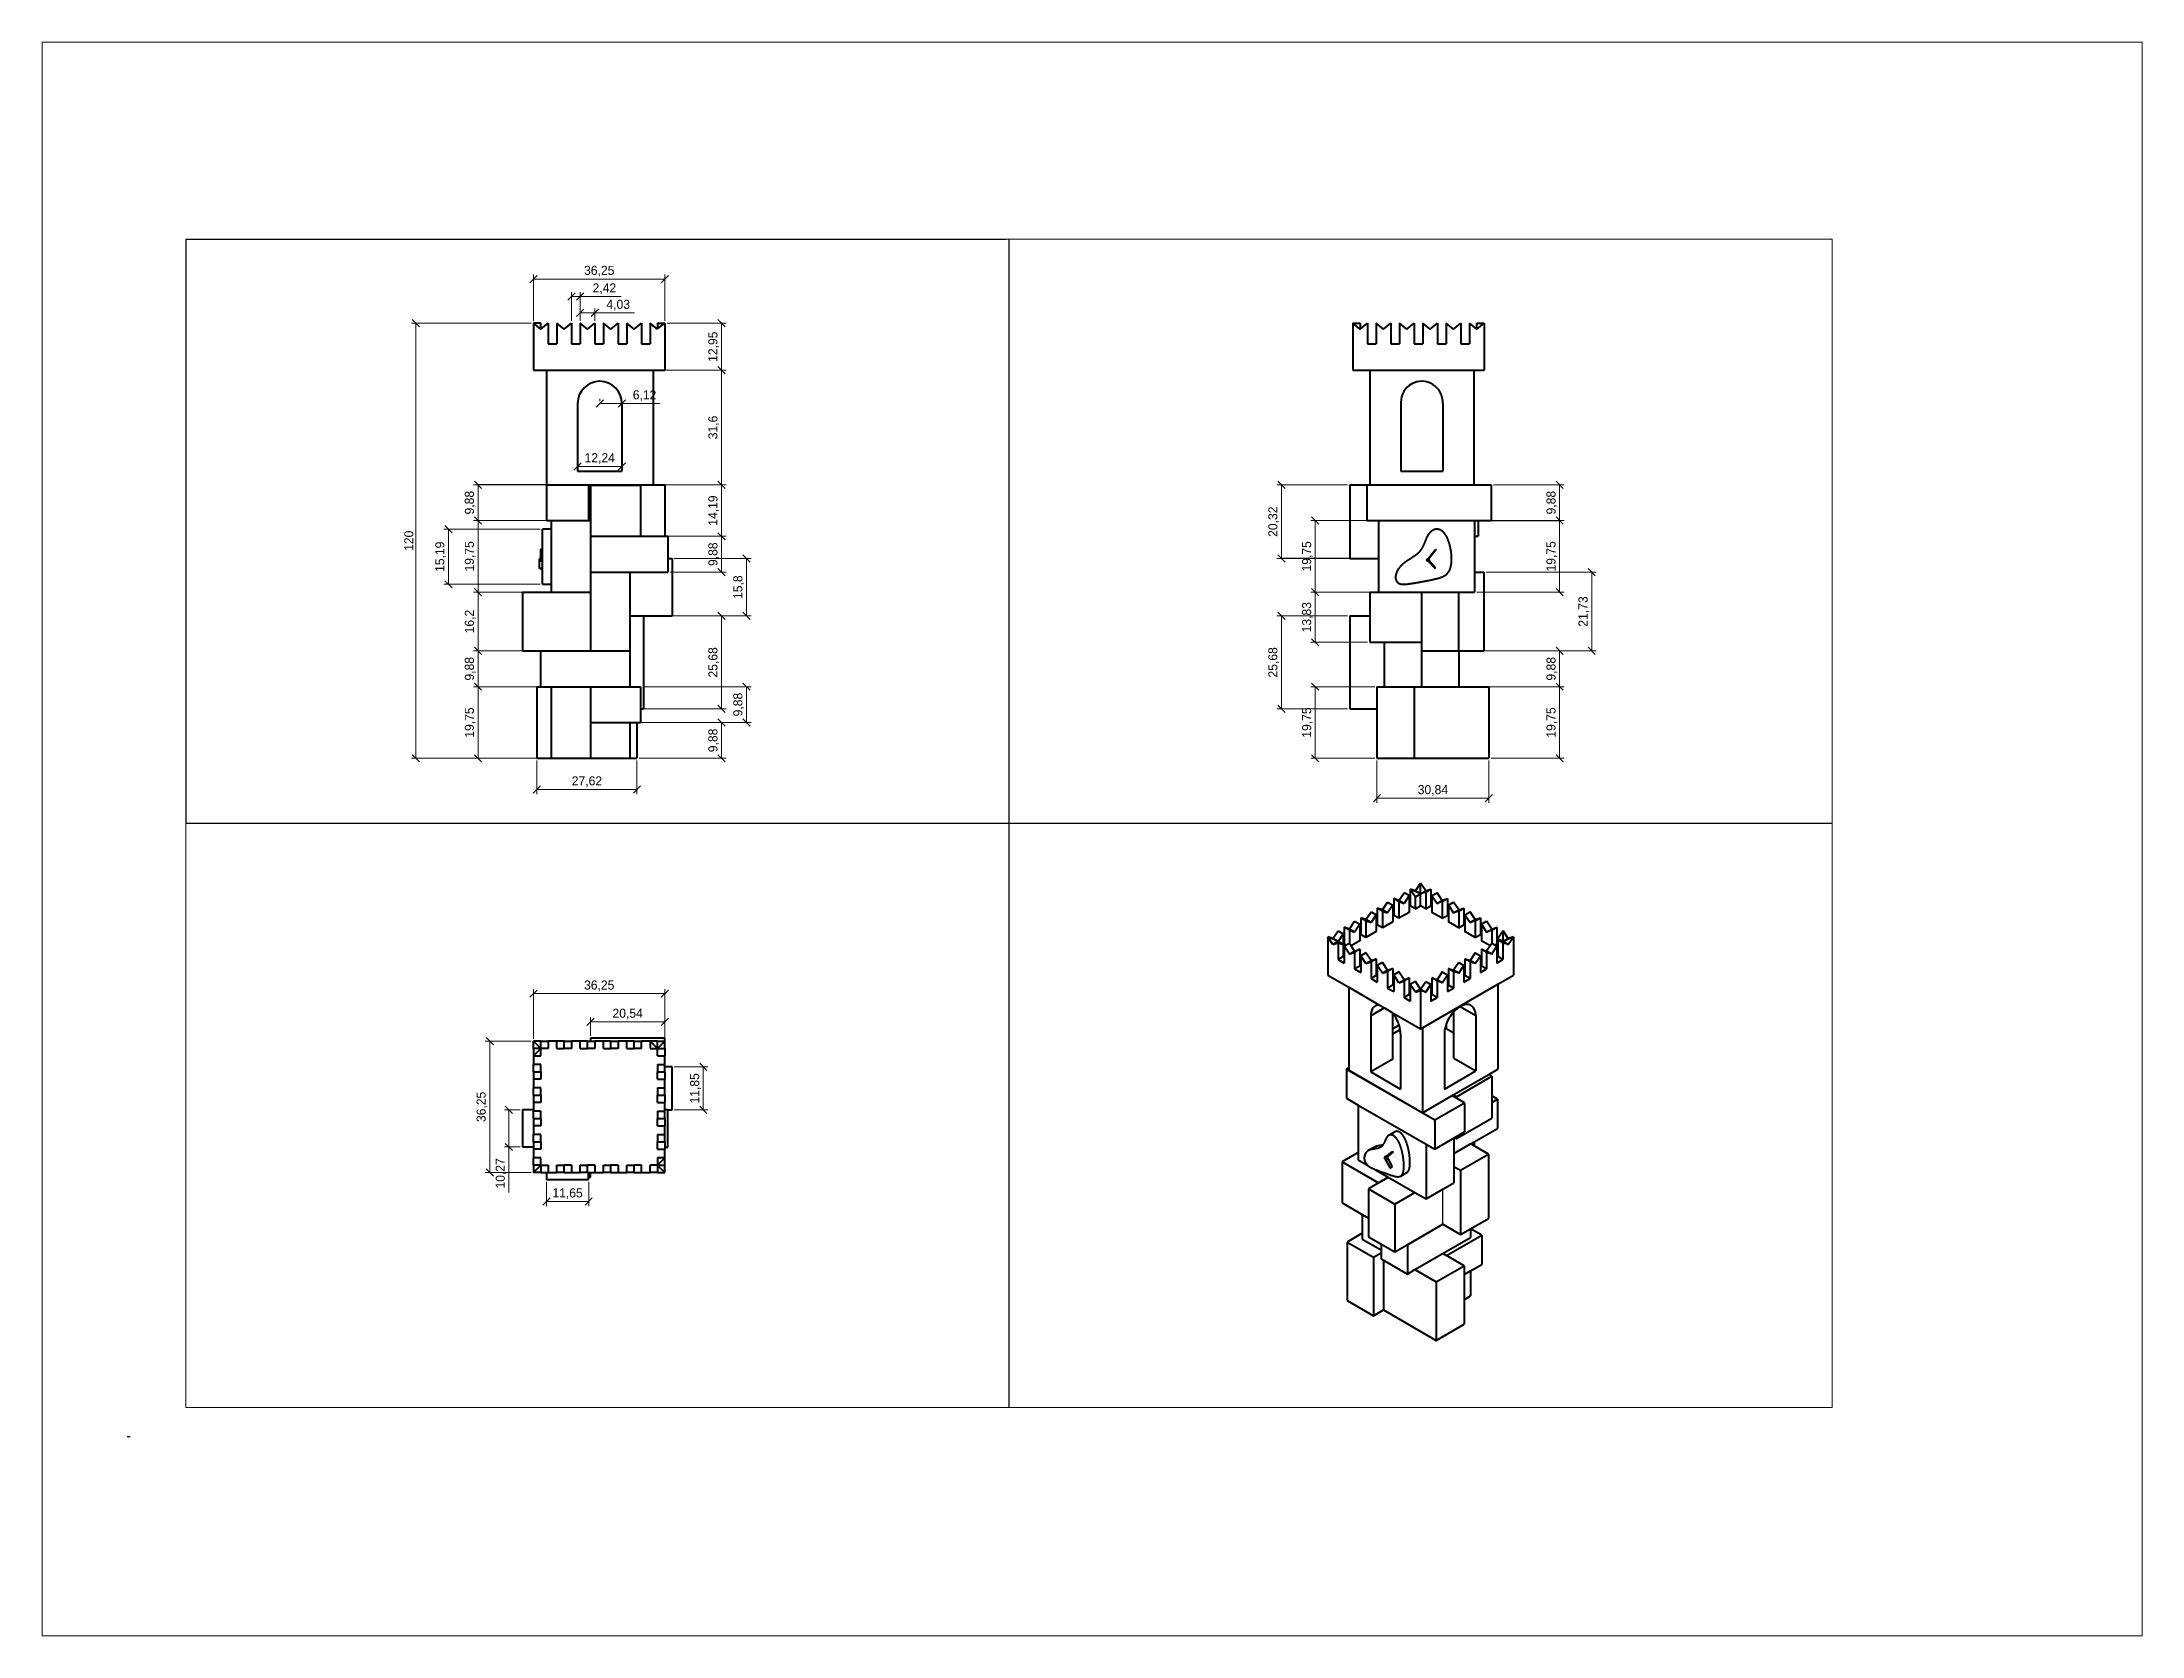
# Paper-space layout 'Layout1' of a CAD drawing. Header units: millimetres. Extents: x 26 to 231, y 20 to 176.
# The model-space entities are those that its viewports show. They can reach past a viewport. Long polylines and large blocks are cut down to what shows.
import ezdxf

# ---------------------------------------------------------------- set-up
doc = ezdxf.new("R2010")
doc.units = ezdxf.units.MM
doc.layers.add('misure', color=2, linetype='Continuous', plot=False)
doc.layers.add('几何', color=7, linetype='Continuous')
doc.layers.add('边界', color=7, linetype='Continuous')
doc.dimstyles.new('副本 ISO-25', dxfattribs={"dimtxt": 2.5, "dimasz": 2, "dimexe": 1.25, "dimexo": 0.625, "dimgap": 0.7, "dimtad": 1, "dimrnd": 0.01, "dimtxsty": 'Standard', "dimblk": 'OBLIQUE', "dimcen": 2.5, "dimazin": 0, "dimtfac": 1, "dimtmove": 0, "dimatfit": 3, "dimfxl": 1, "dimfrac": 2, "dimlwd": 15, "dimlwe": 15, "dimarcsym": 0})

psp = doc.layouts.get("Layout1")

msp = doc.modelspace()

# ---------------------------------------------------------------- blocks, each defined once
blk = doc.blocks.new('_Oblique')
at = {"color": 0, "linetype": 'ByBlock', "lineweight": -2}
blk.add_line((-0.5, -0.5), (0.5, 0.5), dxfattribs=at)
blk = doc.blocks.new('*D9')
at = {"layer": 'Defpoints', "color": 0, "transparency": 16777216}
for p in [(184.15, 352.26), (184.15, 339.31), (199.79, 339.31)]:
    blk.add_point(p, dxfattribs=at)
at = {"layer": 'misure', "color": 0, "lineweight": 15, "transparency": 16777216}
for p, q in [((184.78, 352.26), (201.04, 352.26)), ((199.79, 352.26), (199.79, 339.31)), ((184.78, 339.31), (201.04, 339.31))]:
    blk.add_line(p, q, dxfattribs=at)
at = {"layer": 'misure', "color": 0, "lineweight": 15, "transparency": 16777216, "xscale": 2, "yscale": 2, "zscale": 2}
for p, rotation in [((199.79, 352.26), 90), ((199.79, 339.31), 270)]:
    blk.add_blockref('_Oblique', p, dxfattribs=dict(at, rotation=rotation))
at = {"layer": 'misure', "color": 0, "transparency": 16777216, "insert": (197.63, 345.78), "char_height": 2.5, "attachment_point": 5, "rotation": 90}
blk.add_mtext('12,95', dxfattribs=at)
blk = doc.blocks.new('*D10')
at = {"layer": 'Defpoints', "color": 0, "transparency": 16777216}
for p in [(180.89, 339.31), (180.89, 307.71), (199.79, 307.71)]:
    blk.add_point(p, dxfattribs=at)
at = {"layer": 'misure', "color": 0, "lineweight": 15, "transparency": 16777216}
for p, q in [((181.52, 339.31), (201.04, 339.31)), ((199.79, 339.31), (199.79, 307.71)), ((181.52, 307.71), (201.04, 307.71))]:
    blk.add_line(p, q, dxfattribs=at)
at = {"layer": 'misure', "color": 0, "lineweight": 15, "transparency": 16777216, "xscale": 2, "yscale": 2, "zscale": 2}
for p, rotation in [((199.79, 339.31), 90), ((199.79, 307.71), 270)]:
    blk.add_blockref('_Oblique', p, dxfattribs=dict(at, rotation=rotation))
at = {"layer": 'misure', "color": 0, "transparency": 16777216, "insert": (197.63, 323.51), "char_height": 2.5, "attachment_point": 5, "rotation": 90}
blk.add_mtext('31,6', dxfattribs=at)
blk = doc.blocks.new('*D11')
at = {"layer": 'Defpoints', "color": 0, "transparency": 16777216}
for p in [(184.15, 307.68), (184.15, 293.49), (199.79, 293.49)]:
    blk.add_point(p, dxfattribs=at)
at = {"layer": 'misure', "color": 0, "lineweight": 15, "transparency": 16777216}
for p, q in [((184.78, 307.68), (201.04, 307.68)), ((199.79, 307.68), (199.79, 293.49)), ((184.78, 293.49), (201.04, 293.49))]:
    blk.add_line(p, q, dxfattribs=at)
at = {"layer": 'misure', "color": 0, "lineweight": 15, "transparency": 16777216, "xscale": 2, "yscale": 2, "zscale": 2}
for p, rotation in [((199.79, 307.68), 90), ((199.79, 293.49), 270)]:
    blk.add_blockref('_Oblique', p, dxfattribs=dict(at, rotation=rotation))
at = {"layer": 'misure', "color": 0, "transparency": 16777216, "insert": (197.63, 300.58), "char_height": 2.5, "attachment_point": 5, "rotation": 90}
blk.add_mtext('14,19', dxfattribs=at)
blk = doc.blocks.new('*D13')
at = {"layer": 'Defpoints', "color": 0, "transparency": 16777216}
for p in [(184.94, 293.49), (184.94, 283.61), (199.79, 283.61)]:
    blk.add_point(p, dxfattribs=at)
at = {"layer": 'misure', "color": 0, "lineweight": 15, "transparency": 16777216}
for p, q in [((185.57, 293.49), (201.04, 293.49)), ((199.79, 293.49), (199.79, 283.61)), ((185.57, 283.61), (201.04, 283.61))]:
    blk.add_line(p, q, dxfattribs=at)
at = {"layer": 'misure', "color": 0, "lineweight": 15, "transparency": 16777216, "xscale": 2, "yscale": 2, "zscale": 2}
for p, rotation in [((199.79, 293.49), 90), ((199.79, 283.61), 270)]:
    blk.add_blockref('_Oblique', p, dxfattribs=dict(at, rotation=rotation))
at = {"layer": 'misure', "color": 0, "transparency": 16777216, "insert": (197.63, 288.55), "char_height": 2.5, "attachment_point": 5, "rotation": 90}
blk.add_mtext('9,88', dxfattribs=at)
blk = doc.blocks.new('*D14')
at = {"layer": 'Defpoints', "color": 0, "transparency": 16777216}
for p in [(186.13, 287.36), (186.13, 271.56), (206.67, 271.56)]:
    blk.add_point(p, dxfattribs=at)
at = {"layer": 'misure', "color": 0, "lineweight": 15, "transparency": 16777216}
for p, q in [((186.75, 287.36), (207.92, 287.36)), ((206.67, 287.36), (206.67, 271.56)), ((186.75, 271.56), (207.92, 271.56))]:
    blk.add_line(p, q, dxfattribs=at)
at = {"layer": 'misure', "color": 0, "lineweight": 15, "transparency": 16777216, "xscale": 2, "yscale": 2, "zscale": 2}
for p, rotation in [((206.67, 287.36), 90), ((206.67, 271.56), 270)]:
    blk.add_blockref('_Oblique', p, dxfattribs=dict(at, rotation=rotation))
at = {"layer": 'misure', "color": 0, "transparency": 16777216, "insert": (204.51, 279.46), "char_height": 2.5, "attachment_point": 5, "rotation": 90}
blk.add_mtext('15,8', dxfattribs=at)
blk = doc.blocks.new('*D15')
at = {"layer": 'Defpoints', "color": 0, "transparency": 16777216}
for p in [(178.23, 271.56), (177.44, 245.88), (199.79, 245.88)]:
    blk.add_point(p, dxfattribs=at)
at = {"layer": 'misure', "color": 0, "lineweight": 15, "transparency": 16777216}
for p, q in [((178.85, 271.56), (201.04, 271.56)), ((199.79, 271.56), (199.79, 245.88)), ((178.06, 245.88), (201.04, 245.88))]:
    blk.add_line(p, q, dxfattribs=at)
at = {"layer": 'misure', "color": 0, "lineweight": 15, "transparency": 16777216, "xscale": 2, "yscale": 2, "zscale": 2}
for p, rotation in [((199.79, 271.56), 90), ((199.79, 245.88), 270)]:
    blk.add_blockref('_Oblique', p, dxfattribs=dict(at, rotation=rotation))
at = {"layer": 'misure', "color": 0, "transparency": 16777216, "insert": (197.63, 258.72), "char_height": 2.5, "attachment_point": 5, "rotation": 90}
blk.add_mtext('25,68', dxfattribs=at)
blk = doc.blocks.new('*D16')
at = {"layer": 'Defpoints', "color": 0, "transparency": 16777216}
for p in [(177.44, 252.01), (177.44, 242.13), (206.67, 242.13)]:
    blk.add_point(p, dxfattribs=at)
at = {"layer": 'misure', "color": 0, "lineweight": 15, "transparency": 16777216}
for p, q in [((178.06, 252.01), (207.92, 252.01)), ((206.67, 252.01), (206.67, 242.13)), ((178.06, 242.13), (207.92, 242.13))]:
    blk.add_line(p, q, dxfattribs=at)
at = {"layer": 'misure', "color": 0, "lineweight": 15, "transparency": 16777216, "xscale": 2, "yscale": 2, "zscale": 2}
for p, rotation in [((206.67, 252.01), 90), ((206.67, 242.13), 270)]:
    blk.add_blockref('_Oblique', p, dxfattribs=dict(at, rotation=rotation))
at = {"layer": 'misure', "color": 0, "transparency": 16777216, "insert": (204.51, 247.07), "char_height": 2.5, "attachment_point": 5, "rotation": 90}
blk.add_mtext('9,88', dxfattribs=at)
blk = doc.blocks.new('*D17')
at = {"layer": 'Defpoints', "color": 0, "transparency": 16777216}
for p in [(176.45, 242.13), (176.45, 232.26), (199.79, 232.26)]:
    blk.add_point(p, dxfattribs=at)
at = {"layer": 'misure', "color": 0, "lineweight": 15, "transparency": 16777216}
for p, q in [((177.07, 242.13), (201.04, 242.13)), ((199.79, 242.13), (199.79, 232.26)), ((177.07, 232.26), (201.04, 232.26))]:
    blk.add_line(p, q, dxfattribs=at)
at = {"layer": 'misure', "color": 0, "lineweight": 15, "transparency": 16777216, "xscale": 2, "yscale": 2, "zscale": 2}
for p, rotation in [((199.79, 242.13), 90), ((199.79, 232.26), 270)]:
    blk.add_blockref('_Oblique', p, dxfattribs=dict(at, rotation=rotation))
at = {"layer": 'misure', "color": 0, "transparency": 16777216, "insert": (197.63, 237.19), "char_height": 2.5, "attachment_point": 5, "rotation": 90}
blk.add_mtext('9,88', dxfattribs=at)
blk = doc.blocks.new('*D19')
at = {"layer": 'Defpoints', "color": 0, "transparency": 16777216}
for p in [(148.83, 232.26), (176.45, 232.26), (176.45, 223.65)]:
    blk.add_point(p, dxfattribs=at)
at = {"layer": 'misure', "color": 0, "lineweight": 15, "transparency": 16777216}
for p, q in [((148.83, 231.63), (148.83, 222.4)), ((176.45, 231.63), (176.45, 222.4)), ((148.83, 223.65), (176.45, 223.65))]:
    blk.add_line(p, q, dxfattribs=at)
at = {"layer": 'misure', "color": 0, "lineweight": 15, "transparency": 16777216, "xscale": 2, "yscale": 2, "zscale": 2, "rotation": 180}
blk.add_blockref('_Oblique', (148.83, 223.65), dxfattribs=at)
at = {"layer": 'misure', "color": 0, "lineweight": 15, "transparency": 16777216, "xscale": 2, "yscale": 2, "zscale": 2}
blk.add_blockref('_Oblique', (176.45, 223.65), dxfattribs=at)
at = {"layer": 'misure', "color": 0, "transparency": 16777216, "insert": (162.64, 225.81), "char_height": 2.5, "attachment_point": 5}
blk.add_mtext('27,62', dxfattribs=at)
blk = doc.blocks.new('*D20')
at = {"layer": 'Defpoints', "color": 0, "transparency": 16777216}
for p in [(160.06, 311.44), (172.3, 312.78), (172.3, 311.44)]:
    blk.add_point(p, dxfattribs=at)
at = {"layer": 'misure', "color": 0, "lineweight": 15, "transparency": 16777216}
for p, q in [((160.06, 312.07), (160.06, 314.03)), ((172.3, 312.07), (172.3, 314.03)), ((160.06, 312.78), (172.3, 312.78))]:
    blk.add_line(p, q, dxfattribs=at)
at = {"layer": 'misure', "color": 0, "lineweight": 15, "transparency": 16777216, "xscale": 2, "yscale": 2, "zscale": 2, "rotation": 180}
blk.add_blockref('_Oblique', (160.06, 312.78), dxfattribs=at)
at = {"layer": 'misure', "color": 0, "lineweight": 15, "transparency": 16777216, "xscale": 2, "yscale": 2, "zscale": 2}
blk.add_blockref('_Oblique', (172.3, 312.78), dxfattribs=at)
at = {"layer": 'misure', "color": 0, "transparency": 16777216, "insert": (166.18, 314.94), "char_height": 2.5, "attachment_point": 5}
blk.add_mtext('12,24', dxfattribs=at)
blk = doc.blocks.new('*D21')
at = {"layer": 'Defpoints', "color": 0, "transparency": 16777216}
for p in [(166.18, 330.12), (172.3, 330.12), (172.3, 330.12)]:
    blk.add_point(p, dxfattribs=at)
at = {"layer": 'misure', "color": 0, "lineweight": 15, "transparency": 16777216}
for p, q in [((166.18, 330.75), (166.18, 331.37)), ((172.3, 330.75), (172.3, 331.37)), ((166.18, 330.12), (172.3, 330.12)), ((172.3, 330.12), (182.78, 330.12))]:
    blk.add_line(p, q, dxfattribs=at)
at = {"layer": 'misure', "color": 0, "lineweight": 15, "transparency": 16777216, "xscale": 2, "yscale": 2, "zscale": 2, "rotation": 180}
blk.add_blockref('_Oblique', (166.18, 330.12), dxfattribs=at)
at = {"layer": 'misure', "color": 0, "lineweight": 15, "transparency": 16777216, "xscale": 2, "yscale": 2, "zscale": 2}
blk.add_blockref('_Oblique', (172.3, 330.12), dxfattribs=at)
at = {"layer": 'misure', "color": 0, "transparency": 16777216, "insert": (178.54, 332.28), "char_height": 2.5, "attachment_point": 5}
blk.add_mtext('6,12', dxfattribs=at)
blk = doc.blocks.new('*D22')
at = {"layer": 'Defpoints', "color": 0, "transparency": 16777216}
for p in [(151.46, 307.71), (132.59, 297.83), (151.46, 297.83)]:
    blk.add_point(p, dxfattribs=at)
at = {"layer": 'misure', "color": 0, "lineweight": 15, "transparency": 16777216}
for p, q in [((150.84, 307.71), (131.34, 307.71)), ((132.59, 307.71), (132.59, 297.83)), ((150.84, 297.83), (131.34, 297.83))]:
    blk.add_line(p, q, dxfattribs=at)
at = {"layer": 'misure', "color": 0, "lineweight": 15, "transparency": 16777216, "xscale": 2, "yscale": 2, "zscale": 2}
for p, rotation in [((132.59, 307.71), 90), ((132.59, 297.83), 270)]:
    blk.add_blockref('_Oblique', p, dxfattribs=dict(at, rotation=rotation))
at = {"layer": 'misure', "color": 0, "transparency": 16777216, "insert": (130.43, 302.77), "char_height": 2.5, "attachment_point": 5, "rotation": 90}
blk.add_mtext('9,88', dxfattribs=at)
blk = doc.blocks.new('*D23')
at = {"layer": 'Defpoints', "color": 0, "transparency": 16777216}
for p in [(152.75, 297.83), (132.59, 278.08), (152.75, 278.08)]:
    blk.add_point(p, dxfattribs=at)
at = {"layer": 'misure', "color": 0, "lineweight": 15, "transparency": 16777216}
for p, q in [((152.12, 297.83), (131.34, 297.83)), ((132.59, 297.83), (132.59, 278.08)), ((152.12, 278.08), (131.34, 278.08))]:
    blk.add_line(p, q, dxfattribs=at)
at = {"layer": 'misure', "color": 0, "lineweight": 15, "transparency": 16777216, "xscale": 2, "yscale": 2, "zscale": 2}
for p, rotation in [((132.59, 297.83), 90), ((132.59, 278.08), 270)]:
    blk.add_blockref('_Oblique', p, dxfattribs=dict(at, rotation=rotation))
at = {"layer": 'misure', "color": 0, "transparency": 16777216, "insert": (130.43, 287.96), "char_height": 2.5, "attachment_point": 5, "rotation": 90}
blk.add_mtext('19,75', dxfattribs=at)
blk = doc.blocks.new('*D24')
at = {"layer": 'Defpoints', "color": 0, "transparency": 16777216}
for p in [(150.38, 295.44), (124.44, 280.25), (150.38, 280.25)]:
    blk.add_point(p, dxfattribs=at)
at = {"layer": 'misure', "color": 0, "lineweight": 15, "transparency": 16777216}
for p, q in [((149.75, 295.44), (123.19, 295.44)), ((124.44, 295.44), (124.44, 280.25)), ((149.75, 280.25), (123.19, 280.25))]:
    blk.add_line(p, q, dxfattribs=at)
at = {"layer": 'misure', "color": 0, "lineweight": 15, "transparency": 16777216, "xscale": 2, "yscale": 2, "zscale": 2}
for p, rotation in [((124.44, 295.44), 90), ((124.44, 280.25), 270)]:
    blk.add_blockref('_Oblique', p, dxfattribs=dict(at, rotation=rotation))
at = {"layer": 'misure', "color": 0, "transparency": 16777216, "insert": (122.28, 287.85), "char_height": 2.5, "attachment_point": 5, "rotation": 90}
blk.add_mtext('15,19', dxfattribs=at)
blk = doc.blocks.new('*D25')
at = {"layer": 'Defpoints', "color": 0, "transparency": 16777216}
for p in [(144.88, 278.08), (132.59, 261.88), (144.88, 261.88)]:
    blk.add_point(p, dxfattribs=at)
at = {"layer": 'misure', "color": 0, "lineweight": 15, "transparency": 16777216}
for p, q in [((144.25, 278.08), (131.34, 278.08)), ((132.59, 278.08), (132.59, 261.88)), ((144.25, 261.88), (131.34, 261.88))]:
    blk.add_line(p, q, dxfattribs=at)
at = {"layer": 'misure', "color": 0, "lineweight": 15, "transparency": 16777216, "xscale": 2, "yscale": 2, "zscale": 2}
for p, rotation in [((132.59, 278.08), 90), ((132.59, 261.88), 270)]:
    blk.add_blockref('_Oblique', p, dxfattribs=dict(at, rotation=rotation))
at = {"layer": 'misure', "color": 0, "transparency": 16777216, "insert": (130.43, 269.98), "char_height": 2.5, "attachment_point": 5, "rotation": 90}
blk.add_mtext('16,2', dxfattribs=at)
blk = doc.blocks.new('*D26')
at = {"layer": 'Defpoints', "color": 0, "transparency": 16777216}
for p in [(149.78, 261.88), (132.59, 252.01), (149.78, 252.01)]:
    blk.add_point(p, dxfattribs=at)
at = {"layer": 'misure', "color": 0, "lineweight": 15, "transparency": 16777216}
for p, q in [((149.16, 261.88), (131.34, 261.88)), ((132.59, 261.88), (132.59, 252.01)), ((149.16, 252.01), (131.34, 252.01))]:
    blk.add_line(p, q, dxfattribs=at)
at = {"layer": 'misure', "color": 0, "lineweight": 15, "transparency": 16777216, "xscale": 2, "yscale": 2, "zscale": 2}
for p, rotation in [((132.59, 261.88), 90), ((132.59, 252.01), 270)]:
    blk.add_blockref('_Oblique', p, dxfattribs=dict(at, rotation=rotation))
at = {"layer": 'misure', "color": 0, "transparency": 16777216, "insert": (130.43, 256.95), "char_height": 2.5, "attachment_point": 5, "rotation": 90}
blk.add_mtext('9,88', dxfattribs=at)
blk = doc.blocks.new('*D27')
at = {"layer": 'Defpoints', "color": 0, "transparency": 16777216}
for p in [(149.78, 252.01), (132.59, 232.26), (149.78, 232.26)]:
    blk.add_point(p, dxfattribs=at)
at = {"layer": 'misure', "color": 0, "lineweight": 15, "transparency": 16777216}
for p, q in [((149.16, 252.01), (131.34, 252.01)), ((132.59, 252.01), (132.59, 232.26)), ((149.16, 232.26), (131.34, 232.26))]:
    blk.add_line(p, q, dxfattribs=at)
at = {"layer": 'misure', "color": 0, "lineweight": 15, "transparency": 16777216, "xscale": 2, "yscale": 2, "zscale": 2}
for p, rotation in [((132.59, 252.01), 90), ((132.59, 232.26), 270)]:
    blk.add_blockref('_Oblique', p, dxfattribs=dict(at, rotation=rotation))
at = {"layer": 'misure', "color": 0, "transparency": 16777216, "insert": (130.43, 242.13), "char_height": 2.5, "attachment_point": 5, "rotation": 90}
blk.add_mtext('19,75', dxfattribs=at)
blk = doc.blocks.new('*D28')
at = {"layer": 'Defpoints', "color": 0, "transparency": 16777216}
for p in [(147.9, 352.26), (115.46, 232.26), (147.9, 232.26)]:
    blk.add_point(p, dxfattribs=at)
at = {"layer": 'misure', "color": 0, "lineweight": 15, "transparency": 16777216}
for p, q in [((147.28, 352.26), (114.21, 352.26)), ((115.46, 352.26), (115.46, 232.26)), ((147.28, 232.26), (114.21, 232.26))]:
    blk.add_line(p, q, dxfattribs=at)
at = {"layer": 'misure', "color": 0, "lineweight": 15, "transparency": 16777216, "xscale": 2, "yscale": 2, "zscale": 2}
for p, rotation in [((115.46, 352.26), 90), ((115.46, 232.26), 270)]:
    blk.add_blockref('_Oblique', p, dxfattribs=dict(at, rotation=rotation))
at = {"layer": 'misure', "color": 0, "transparency": 16777216, "insert": (113.51, 292.26), "char_height": 2.5, "attachment_point": 5, "rotation": 90}
blk.add_mtext('120', dxfattribs=at)
blk = doc.blocks.new('*D29')
at = {"layer": 'Defpoints', "color": 0, "transparency": 16777216}
for p in [(184.15, 364.45), (147.9, 352.26), (184.15, 352.26)]:
    blk.add_point(p, dxfattribs=at)
at = {"layer": 'misure', "color": 0, "lineweight": 15, "transparency": 16777216}
for p, q in [((147.9, 352.88), (147.9, 365.7)), ((184.15, 352.88), (184.15, 365.7)), ((147.9, 364.45), (184.15, 364.45))]:
    blk.add_line(p, q, dxfattribs=at)
at = {"layer": 'misure', "color": 0, "lineweight": 15, "transparency": 16777216, "xscale": 2, "yscale": 2, "zscale": 2, "rotation": 180}
blk.add_blockref('_Oblique', (147.9, 364.45), dxfattribs=at)
at = {"layer": 'misure', "color": 0, "lineweight": 15, "transparency": 16777216, "xscale": 2, "yscale": 2, "zscale": 2}
blk.add_blockref('_Oblique', (184.15, 364.45), dxfattribs=at)
at = {"layer": 'misure', "color": 0, "transparency": 16777216, "insert": (166.03, 366.61), "char_height": 2.5, "attachment_point": 5}
blk.add_mtext('36,25', dxfattribs=at)
blk = doc.blocks.new('*D30')
at = {"layer": 'Defpoints', "color": 0, "transparency": 16777216}
for p in [(160.79, 359.61), (158.37, 352.26), (160.79, 352.26)]:
    blk.add_point(p, dxfattribs=at)
at = {"layer": 'misure', "color": 0, "lineweight": 15, "transparency": 16777216}
for p, q in [((158.37, 352.88), (158.37, 360.86)), ((158.37, 359.61), (160.79, 359.61)), ((160.79, 352.88), (160.79, 360.86)), ((160.79, 359.61), (172.11, 359.61))]:
    blk.add_line(p, q, dxfattribs=at)
at = {"layer": 'misure', "color": 0, "lineweight": 15, "transparency": 16777216, "xscale": 2, "yscale": 2, "zscale": 2, "rotation": 180}
blk.add_blockref('_Oblique', (158.37, 359.61), dxfattribs=at)
at = {"layer": 'misure', "color": 0, "lineweight": 15, "transparency": 16777216, "xscale": 2, "yscale": 2, "zscale": 2}
blk.add_blockref('_Oblique', (160.79, 359.61), dxfattribs=at)
at = {"layer": 'misure', "color": 0, "transparency": 16777216, "insert": (167.45, 361.77), "char_height": 2.5, "attachment_point": 5}
blk.add_mtext('2,42', dxfattribs=at)
blk = doc.blocks.new('*D31')
at = {"layer": 'Defpoints', "color": 0, "transparency": 16777216}
for p in [(164.82, 355.1), (160.79, 352.26), (164.82, 352.26)]:
    blk.add_point(p, dxfattribs=at)
at = {"layer": 'misure', "color": 0, "lineweight": 15, "transparency": 16777216}
for p, q in [((160.79, 352.88), (160.79, 356.35)), ((160.79, 355.1), (164.82, 355.1)), ((164.82, 352.88), (164.82, 356.35)), ((164.82, 355.1), (175.72, 355.1))]:
    blk.add_line(p, q, dxfattribs=at)
at = {"layer": 'misure', "color": 0, "lineweight": 15, "transparency": 16777216, "xscale": 2, "yscale": 2, "zscale": 2, "rotation": 180}
blk.add_blockref('_Oblique', (160.79, 355.1), dxfattribs=at)
at = {"layer": 'misure', "color": 0, "lineweight": 15, "transparency": 16777216, "xscale": 2, "yscale": 2, "zscale": 2}
blk.add_blockref('_Oblique', (164.82, 355.1), dxfattribs=at)
at = {"layer": 'misure', "color": 0, "transparency": 16777216, "insert": (171.27, 357.25), "char_height": 2.5, "attachment_point": 5}
blk.add_mtext('4,03', dxfattribs=at)
blk = doc.blocks.new('*D32')
at = {"layer": 'Defpoints', "color": 0, "transparency": 16777216}
for p in [(412.17, 307.71), (412.17, 297.83), (431.04, 297.83)]:
    blk.add_point(p, dxfattribs=at)
at = {"layer": 'misure', "color": 0, "lineweight": 15, "transparency": 16777216}
for p, q in [((412.79, 307.71), (432.29, 307.71)), ((431.04, 307.71), (431.04, 297.83)), ((412.79, 297.83), (432.29, 297.83))]:
    blk.add_line(p, q, dxfattribs=at)
at = {"layer": 'misure', "color": 0, "lineweight": 15, "transparency": 16777216, "xscale": 2, "yscale": 2, "zscale": 2}
for p, rotation in [((431.04, 307.71), 90), ((431.04, 297.83), 270)]:
    blk.add_blockref('_Oblique', p, dxfattribs=dict(at, rotation=rotation))
at = {"layer": 'misure', "color": 0, "transparency": 16777216, "insert": (428.88, 302.77), "char_height": 2.5, "attachment_point": 5, "rotation": 90}
blk.add_mtext('9,88', dxfattribs=at)
blk = doc.blocks.new('*D33')
at = {"layer": 'Defpoints', "color": 0, "transparency": 16777216}
for p in [(407.53, 297.83), (407.53, 278.08), (431.04, 278.08)]:
    blk.add_point(p, dxfattribs=at)
at = {"layer": 'misure', "color": 0, "lineweight": 15, "transparency": 16777216}
for p, q in [((408.15, 297.83), (432.29, 297.83)), ((431.04, 297.83), (431.04, 278.08)), ((408.15, 278.08), (432.29, 278.08))]:
    blk.add_line(p, q, dxfattribs=at)
at = {"layer": 'misure', "color": 0, "lineweight": 15, "transparency": 16777216, "xscale": 2, "yscale": 2, "zscale": 2}
for p, rotation in [((431.04, 297.83), 90), ((431.04, 278.08), 270)]:
    blk.add_blockref('_Oblique', p, dxfattribs=dict(at, rotation=rotation))
at = {"layer": 'misure', "color": 0, "transparency": 16777216, "insert": (428.88, 287.96), "char_height": 2.5, "attachment_point": 5, "rotation": 90}
blk.add_mtext('19,75', dxfattribs=at)
blk = doc.blocks.new('*D34')
at = {"layer": 'Defpoints', "color": 0, "transparency": 16777216}
for p in [(410.09, 283.61), (410.09, 261.88), (439.88, 261.88)]:
    blk.add_point(p, dxfattribs=at)
at = {"layer": 'misure', "color": 0, "lineweight": 15, "transparency": 16777216}
for p, q in [((410.72, 283.61), (441.13, 283.61)), ((439.88, 283.61), (439.88, 261.88)), ((410.72, 261.88), (441.13, 261.88))]:
    blk.add_line(p, q, dxfattribs=at)
at = {"layer": 'misure', "color": 0, "lineweight": 15, "transparency": 16777216, "xscale": 2, "yscale": 2, "zscale": 2}
for p, rotation in [((439.88, 283.61), 90), ((439.88, 261.88), 270)]:
    blk.add_blockref('_Oblique', p, dxfattribs=dict(at, rotation=rotation))
at = {"layer": 'misure', "color": 0, "transparency": 16777216, "insert": (437.72, 272.75), "char_height": 2.5, "attachment_point": 5, "rotation": 90}
blk.add_mtext('21,73', dxfattribs=at)
blk = doc.blocks.new('*D35')
at = {"layer": 'Defpoints', "color": 0, "transparency": 16777216}
for p in [(403.18, 261.88), (403.18, 252.01), (431.04, 252.01)]:
    blk.add_point(p, dxfattribs=at)
at = {"layer": 'misure', "color": 0, "lineweight": 15, "transparency": 16777216}
for p, q in [((403.81, 261.88), (432.29, 261.88)), ((431.04, 261.88), (431.04, 252.01)), ((403.81, 252.01), (432.29, 252.01))]:
    blk.add_line(p, q, dxfattribs=at)
at = {"layer": 'misure', "color": 0, "lineweight": 15, "transparency": 16777216, "xscale": 2, "yscale": 2, "zscale": 2}
for p, rotation in [((431.04, 261.88), 90), ((431.04, 252.01), 270)]:
    blk.add_blockref('_Oblique', p, dxfattribs=dict(at, rotation=rotation))
at = {"layer": 'misure', "color": 0, "transparency": 16777216, "insert": (428.88, 256.95), "char_height": 2.5, "attachment_point": 5, "rotation": 90}
blk.add_mtext('9,88', dxfattribs=at)
blk = doc.blocks.new('*D36')
at = {"layer": 'Defpoints', "color": 0, "transparency": 16777216}
for p in [(411.48, 252.01), (411.48, 232.26), (431.04, 232.26)]:
    blk.add_point(p, dxfattribs=at)
at = {"layer": 'misure', "color": 0, "lineweight": 15, "transparency": 16777216}
for p, q in [((412.1, 252.01), (432.29, 252.01)), ((431.04, 252.01), (431.04, 232.26)), ((412.1, 232.26), (432.29, 232.26))]:
    blk.add_line(p, q, dxfattribs=at)
at = {"layer": 'misure', "color": 0, "lineweight": 15, "transparency": 16777216, "xscale": 2, "yscale": 2, "zscale": 2}
for p, rotation in [((431.04, 252.01), 90), ((431.04, 232.26), 270)]:
    blk.add_blockref('_Oblique', p, dxfattribs=dict(at, rotation=rotation))
at = {"layer": 'misure', "color": 0, "transparency": 16777216, "insert": (428.88, 242.13), "char_height": 2.5, "attachment_point": 5, "rotation": 90}
blk.add_mtext('19,75', dxfattribs=at)
blk = doc.blocks.new('*D41')
at = {"layer": 'Defpoints', "color": 0, "transparency": 16777216}
for p in [(380.63, 232.26), (411.48, 232.26), (411.48, 221.23)]:
    blk.add_point(p, dxfattribs=at)
at = {"layer": 'misure', "color": 0, "lineweight": 15, "transparency": 16777216}
for p, q in [((380.63, 231.63), (380.63, 219.98)), ((411.48, 231.63), (411.48, 219.98)), ((380.63, 221.23), (411.48, 221.23))]:
    blk.add_line(p, q, dxfattribs=at)
at = {"layer": 'misure', "color": 0, "lineweight": 15, "transparency": 16777216, "xscale": 2, "yscale": 2, "zscale": 2, "rotation": 180}
blk.add_blockref('_Oblique', (380.63, 221.23), dxfattribs=at)
at = {"layer": 'misure', "color": 0, "lineweight": 15, "transparency": 16777216, "xscale": 2, "yscale": 2, "zscale": 2}
blk.add_blockref('_Oblique', (411.48, 221.23), dxfattribs=at)
at = {"layer": 'misure', "color": 0, "transparency": 16777216, "insert": (396.06, 223.39), "char_height": 2.5, "attachment_point": 5}
blk.add_mtext('30,84', dxfattribs=at)
blk = doc.blocks.new('*D42')
at = {"layer": 'Defpoints', "color": 0, "transparency": 16777216}
for p in [(373.16, 307.68), (354.29, 287.36), (373.16, 287.36)]:
    blk.add_point(p, dxfattribs=at)
at = {"layer": 'misure', "color": 0, "lineweight": 15, "transparency": 16777216}
for p, q in [((372.53, 307.68), (353.04, 307.68)), ((354.29, 307.68), (354.29, 287.36)), ((372.53, 287.36), (353.04, 287.36))]:
    blk.add_line(p, q, dxfattribs=at)
at = {"layer": 'misure', "color": 0, "lineweight": 15, "transparency": 16777216, "xscale": 2, "yscale": 2, "zscale": 2}
for p, rotation in [((354.29, 307.68), 90), ((354.29, 287.36), 270)]:
    blk.add_blockref('_Oblique', p, dxfattribs=dict(at, rotation=rotation))
at = {"layer": 'misure', "color": 0, "transparency": 16777216, "insert": (352.13, 297.52), "char_height": 2.5, "attachment_point": 5, "rotation": 90}
blk.add_mtext('20,32', dxfattribs=at)
blk = doc.blocks.new('*D43')
at = {"layer": 'Defpoints', "color": 0, "transparency": 16777216}
for p in [(381.06, 297.83), (363.61, 278.08), (381.06, 278.08)]:
    blk.add_point(p, dxfattribs=at)
at = {"layer": 'misure', "color": 0, "lineweight": 15, "transparency": 16777216}
for p, q in [((380.44, 297.83), (362.36, 297.83)), ((363.61, 297.83), (363.61, 278.08)), ((380.44, 278.08), (362.36, 278.08))]:
    blk.add_line(p, q, dxfattribs=at)
at = {"layer": 'misure', "color": 0, "lineweight": 15, "transparency": 16777216, "xscale": 2, "yscale": 2, "zscale": 2}
for p, rotation in [((363.61, 297.83), 90), ((363.61, 278.08), 270)]:
    blk.add_blockref('_Oblique', p, dxfattribs=dict(at, rotation=rotation))
at = {"layer": 'misure', "color": 0, "transparency": 16777216, "insert": (361.45, 287.96), "char_height": 2.5, "attachment_point": 5, "rotation": 90}
blk.add_mtext('19,75', dxfattribs=at)
blk = doc.blocks.new('*D44')
at = {"layer": 'Defpoints', "color": 0, "transparency": 16777216}
for p in [(378.66, 278.08), (363.61, 264.25), (378.66, 264.25)]:
    blk.add_point(p, dxfattribs=at)
at = {"layer": 'misure', "color": 0, "lineweight": 15, "transparency": 16777216}
for p, q in [((378.03, 278.08), (362.36, 278.08)), ((363.61, 278.08), (363.61, 264.25)), ((378.03, 264.25), (362.36, 264.25))]:
    blk.add_line(p, q, dxfattribs=at)
at = {"layer": 'misure', "color": 0, "lineweight": 15, "transparency": 16777216, "xscale": 2, "yscale": 2, "zscale": 2}
for p, rotation in [((363.61, 278.08), 90), ((363.61, 264.25), 270)]:
    blk.add_blockref('_Oblique', p, dxfattribs=dict(at, rotation=rotation))
at = {"layer": 'misure', "color": 0, "transparency": 16777216, "insert": (361.45, 271.17), "char_height": 2.5, "attachment_point": 5, "rotation": 90}
blk.add_mtext('13,83', dxfattribs=at)
blk = doc.blocks.new('*D45')
at = {"layer": 'Defpoints', "color": 0, "transparency": 16777216}
for p in [(373.16, 271.56), (354.29, 245.88), (373.16, 245.88)]:
    blk.add_point(p, dxfattribs=at)
at = {"layer": 'misure', "color": 0, "lineweight": 15, "transparency": 16777216}
for p, q in [((372.53, 271.56), (353.04, 271.56)), ((354.29, 271.56), (354.29, 245.88)), ((372.53, 245.88), (353.04, 245.88))]:
    blk.add_line(p, q, dxfattribs=at)
at = {"layer": 'misure', "color": 0, "lineweight": 15, "transparency": 16777216, "xscale": 2, "yscale": 2, "zscale": 2}
for p, rotation in [((354.29, 271.56), 90), ((354.29, 245.88), 270)]:
    blk.add_blockref('_Oblique', p, dxfattribs=dict(at, rotation=rotation))
at = {"layer": 'misure', "color": 0, "transparency": 16777216, "insert": (352.13, 258.72), "char_height": 2.5, "attachment_point": 5, "rotation": 90}
blk.add_mtext('25,68', dxfattribs=at)
blk = doc.blocks.new('*D46')
at = {"layer": 'Defpoints', "color": 0, "transparency": 16777216}
for p in [(380.63, 252.01), (363.61, 232.26), (380.63, 232.26)]:
    blk.add_point(p, dxfattribs=at)
at = {"layer": 'misure', "color": 0, "lineweight": 15, "transparency": 16777216}
for p, q in [((380.01, 252.01), (362.36, 252.01)), ((363.61, 252.01), (363.61, 232.26)), ((380.01, 232.26), (362.36, 232.26))]:
    blk.add_line(p, q, dxfattribs=at)
at = {"layer": 'misure', "color": 0, "lineweight": 15, "transparency": 16777216, "xscale": 2, "yscale": 2, "zscale": 2}
for p, rotation in [((363.61, 252.01), 90), ((363.61, 232.26), 270)]:
    blk.add_blockref('_Oblique', p, dxfattribs=dict(at, rotation=rotation))
at = {"layer": 'misure', "color": 0, "transparency": 16777216, "insert": (361.45, 242.13), "char_height": 2.5, "attachment_point": 5, "rotation": 90}
blk.add_mtext('19,75', dxfattribs=at)
blk = doc.blocks.new('*D47')
at = {"layer": 'Defpoints', "color": 0, "transparency": 16777216}
for p in [(184.15, 167.34), (147.9, 154.24), (184.15, 154.24)]:
    blk.add_point(p, dxfattribs=at)
at = {"layer": 'misure', "color": 0, "lineweight": 15, "transparency": 16777216}
for p, q in [((147.9, 154.86), (147.9, 168.59)), ((184.15, 154.86), (184.15, 168.59)), ((147.9, 167.34), (184.15, 167.34))]:
    blk.add_line(p, q, dxfattribs=at)
at = {"layer": 'misure', "color": 0, "lineweight": 15, "transparency": 16777216, "xscale": 2, "yscale": 2, "zscale": 2, "rotation": 180}
blk.add_blockref('_Oblique', (147.9, 167.34), dxfattribs=at)
at = {"layer": 'misure', "color": 0, "lineweight": 15, "transparency": 16777216, "xscale": 2, "yscale": 2, "zscale": 2}
blk.add_blockref('_Oblique', (184.15, 167.34), dxfattribs=at)
at = {"layer": 'misure', "color": 0, "transparency": 16777216, "insert": (166.03, 169.49), "char_height": 2.5, "attachment_point": 5}
blk.add_mtext('36,25', dxfattribs=at)
blk = doc.blocks.new('*D48')
at = {"layer": 'Defpoints', "color": 0, "transparency": 16777216}
for p in [(184.15, 159.56), (163.61, 155.04), (184.15, 155.04)]:
    blk.add_point(p, dxfattribs=at)
at = {"layer": 'misure', "color": 0, "lineweight": 15, "transparency": 16777216}
for p, q in [((163.61, 155.67), (163.61, 160.81)), ((163.61, 159.56), (184.15, 159.56)), ((184.15, 155.67), (184.15, 160.81))]:
    blk.add_line(p, q, dxfattribs=at)
at = {"layer": 'misure', "color": 0, "lineweight": 15, "transparency": 16777216, "xscale": 2, "yscale": 2, "zscale": 2, "rotation": 180}
blk.add_blockref('_Oblique', (163.61, 159.56), dxfattribs=at)
at = {"layer": 'misure', "color": 0, "lineweight": 15, "transparency": 16777216, "xscale": 2, "yscale": 2, "zscale": 2}
blk.add_blockref('_Oblique', (184.15, 159.56), dxfattribs=at)
at = {"layer": 'misure', "color": 0, "transparency": 16777216, "insert": (173.88, 161.72), "char_height": 2.5, "attachment_point": 5}
blk.add_mtext('20,54', dxfattribs=at)
blk = doc.blocks.new('*D49')
at = {"layer": 'Defpoints', "color": 0, "transparency": 16777216}
for p in [(147.9, 154.24), (135.82, 117.99), (147.9, 117.99)]:
    blk.add_point(p, dxfattribs=at)
at = {"layer": 'misure', "color": 0, "lineweight": 15, "transparency": 16777216}
for p, q in [((147.28, 154.24), (134.57, 154.24)), ((135.82, 154.24), (135.82, 117.99)), ((147.28, 117.99), (134.57, 117.99))]:
    blk.add_line(p, q, dxfattribs=at)
at = {"layer": 'misure', "color": 0, "lineweight": 15, "transparency": 16777216, "xscale": 2, "yscale": 2, "zscale": 2}
for p, rotation in [((135.82, 154.24), 90), ((135.82, 117.99), 270)]:
    blk.add_blockref('_Oblique', p, dxfattribs=dict(at, rotation=rotation))
at = {"layer": 'misure', "color": 0, "transparency": 16777216, "insert": (133.67, 136.11), "char_height": 2.5, "attachment_point": 5, "rotation": 90}
blk.add_mtext('36,25', dxfattribs=at)
blk = doc.blocks.new('*D50')
at = {"layer": 'Defpoints', "color": 0, "transparency": 16777216}
for p in [(144.88, 135.32), (141.11, 125.05), (144.88, 125.05)]:
    blk.add_point(p, dxfattribs=at)
at = {"layer": 'misure', "color": 0, "lineweight": 15, "transparency": 16777216}
for p, q in [((144.25, 135.32), (139.86, 135.32)), ((141.11, 135.32), (141.11, 125.05)), ((144.25, 125.05), (139.86, 125.05)), ((141.11, 125.05), (141.11, 112.49))]:
    blk.add_line(p, q, dxfattribs=at)
at = {"layer": 'misure', "color": 0, "lineweight": 15, "transparency": 16777216, "xscale": 2, "yscale": 2, "zscale": 2}
for p, rotation in [((141.11, 135.32), 90), ((141.11, 125.05), 270)]:
    blk.add_blockref('_Oblique', p, dxfattribs=dict(at, rotation=rotation))
at = {"layer": 'misure', "color": 0, "transparency": 16777216, "insert": (138.95, 117.77), "char_height": 2.5, "attachment_point": 5, "rotation": 90}
blk.add_mtext('10,27', dxfattribs=at)
blk = doc.blocks.new('*D51')
at = {"layer": 'Defpoints', "color": 0, "transparency": 16777216}
for p in [(151.46, 116.03), (163.12, 116.03), (163.12, 109.99)]:
    blk.add_point(p, dxfattribs=at)
at = {"layer": 'misure', "color": 0, "lineweight": 15, "transparency": 16777216}
for p, q in [((151.46, 115.41), (151.46, 108.74)), ((163.12, 115.41), (163.12, 108.74)), ((151.46, 109.99), (163.12, 109.99))]:
    blk.add_line(p, q, dxfattribs=at)
at = {"layer": 'misure', "color": 0, "lineweight": 15, "transparency": 16777216, "xscale": 2, "yscale": 2, "zscale": 2, "rotation": 180}
blk.add_blockref('_Oblique', (151.46, 109.99), dxfattribs=at)
at = {"layer": 'misure', "color": 0, "lineweight": 15, "transparency": 16777216, "xscale": 2, "yscale": 2, "zscale": 2}
blk.add_blockref('_Oblique', (163.12, 109.99), dxfattribs=at)
at = {"layer": 'misure', "color": 0, "transparency": 16777216, "insert": (157.29, 112.15), "char_height": 2.5, "attachment_point": 5}
blk.add_mtext('11,65', dxfattribs=at)
blk = doc.blocks.new('*D52')
at = {"layer": 'Defpoints', "color": 0, "transparency": 16777216}
for p in [(186.13, 147.14), (186.13, 135.29), (194.75, 135.29)]:
    blk.add_point(p, dxfattribs=at)
at = {"layer": 'misure', "color": 0, "lineweight": 15, "transparency": 16777216}
for p, q in [((186.75, 147.14), (196, 147.14)), ((194.75, 147.14), (194.75, 135.29)), ((186.75, 135.29), (196, 135.29))]:
    blk.add_line(p, q, dxfattribs=at)
at = {"layer": 'misure', "color": 0, "lineweight": 15, "transparency": 16777216, "xscale": 2, "yscale": 2, "zscale": 2}
for p, rotation in [((194.75, 147.14), 90), ((194.75, 135.29), 270)]:
    blk.add_blockref('_Oblique', p, dxfattribs=dict(at, rotation=rotation))
at = {"layer": 'misure', "color": 0, "transparency": 16777216, "insert": (192.59, 141.22), "char_height": 2.5, "attachment_point": 5, "rotation": 90}
blk.add_mtext('11,85', dxfattribs=at)

# ---------------------------------------------------------------- dimensions: what is measured, and where the dimension line sits
at = {"layer": 'misure'}
for base, p1, p2, picture, middle in [((184.152, 364.45), (147.903, 352.256), (184.152, 352.256), '*D29', (166.027, 366.609)), ((160.791, 359.61), (158.375, 352.256), (160.791, 352.256), '*D30', (167.45, 361.768)), ((164.819, 355.095), (160.791, 352.256), (164.819, 352.256), '*D31', (171.269, 357.253)), ((172.299, 330.122), (166.178, 330.122), (172.299, 330.122), '*D21', (178.54, 332.281)), ((172.299, 312.781), (160.057, 311.441), (172.299, 311.441), '*D20', (166.178, 314.939)), ((176.449, 223.653), (148.828, 232.256), (176.449, 232.256), '*D19', (162.638, 225.811)), ((411.478, 221.227), (380.634, 232.256), (411.478, 232.256), '*D41', (396.056, 223.386)), ((184.152, 167.335), (147.903, 154.238), (184.152, 154.238), '*D47', (166.027, 169.494)), ((184.152, 159.559), (163.61, 155.044), (184.152, 155.044), '*D48', (173.881, 161.717)), ((163.116, 109.991), (151.463, 116.035), (163.116, 116.035), '*D51', (157.29, 112.149))]:
    dim = msp.add_linear_dim(base=base, p1=p1, p2=p2, dimstyle='副本 ISO-25', dxfattribs=at)
    dim.commit()
    dim.dimension.update_dxf_attribs({"geometry": picture, "text_midpoint": middle})
for base, p1, p2, picture, middle in [((115.461, 232.256), (147.903, 352.256), (147.903, 232.256), '*D28', (113.511, 292.256)), ((199.789, 339.309), (184.152, 352.256), (184.152, 339.309), '*D9', (197.631, 345.783)), ((199.789, 307.707), (180.893, 339.309), (180.893, 307.707), '*D10', (197.631, 323.508)), ((132.593, 297.831), (151.463, 307.707), (151.463, 297.831), '*D22', (130.435, 302.769)), ((199.789, 293.486), (184.152, 307.678), (184.152, 293.486), '*D11', (197.631, 300.582)), ((354.2897, 287.3627), (373.1597, 307.678), (373.1597, 287.3627), '*D42', (352.1313, 297.5204)), ((431.039, 297.831), (412.169, 307.707), (412.169, 297.831), '*D32', (428.881, 302.769)), ((124.439, 280.252), (150.377, 295.445), (150.377, 280.252), '*D24', (122.281, 287.848)), ((132.593, 278.079), (152.747, 297.831), (152.747, 278.079), '*D23', (130.435, 287.955)), ((363.61, 278.079), (381.06, 297.831), (381.06, 278.079), '*D43', (361.451, 287.955)), ((431.039, 278.079), (407.527, 297.831), (407.527, 278.079), '*D33', (428.881, 287.955)), ((199.789, 283.61), (184.942, 293.486), (184.942, 283.61), '*D13', (197.631, 288.548)), ((206.669, 271.561), (186.127, 287.363), (186.127, 271.561), '*D14', (204.511, 279.462)), ((439.877, 261.883), (410.095, 283.61), (410.095, 261.883), '*D34', (437.718, 272.747)), ((132.593, 261.883), (144.877, 278.079), (144.877, 261.883), '*D25', (130.435, 269.981)), ((363.61, 264.253), (378.659, 278.079), (378.659, 264.253), '*D44', (361.451, 271.166)), ((199.789, 245.884), (178.226, 271.561), (177.436, 245.884), '*D15', (197.631, 258.723)), ((354.29, 245.884), (373.16, 271.561), (373.16, 245.884), '*D45', (352.131, 258.723)), ((132.593, 252.007), (149.784, 261.883), (149.784, 252.007), '*D26', (130.435, 256.945)), ((431.039, 252.007), (403.182, 261.883), (403.182, 252.007), '*D35', (428.881, 256.945)), ((132.593, 232.256), (149.784, 252.007), (149.784, 232.256), '*D27', (130.435, 242.132)), ((206.6692, 242.1317), (177.4363, 252.0075), (177.4363, 242.1317), '*D16', (204.5108, 247.0696)), ((363.61, 232.256), (380.634, 252.007), (380.634, 232.256), '*D46', (361.451, 242.132)), ((431.039, 232.256), (411.478, 252.007), (411.478, 232.256), '*D36', (428.881, 242.132)), ((199.789, 232.256), (176.449, 242.132), (176.449, 232.256), '*D17', (197.631, 237.194)), ((135.824, 117.989), (147.903, 154.238), (147.903, 117.989), '*D49', (133.665, 136.114)), ((194.747, 135.292), (186.127, 147.143), (186.127, 135.292), '*D52', (192.588, 141.218)), ((141.108, 125.053), (144.877, 135.324), (144.877, 125.053), '*D50', (138.949, 117.77))]:
    dim = msp.add_linear_dim(base=base, p1=p1, p2=p2, angle=90, dimstyle='副本 ISO-25', dxfattribs=at)
    dim.commit()
    dim.dimension.update_dxf_attribs({"geometry": picture, "text_midpoint": middle})

# ---------------------------------------------------------------- linework, layer by layer
msp.add_open_spline([(35.81, 45.165), (36.079, 45.165), (36.347, 45.165), (36.616, 45.165)], degree=3)
at = {"layer": 'misure'}
for p, q in [((151.463, 307.707), (132.593, 307.707)), ((412.169, 297.831), (431.039, 297.831)), ((373.16, 287.363), (354.29, 287.363))]:
    msp.add_line(p, q, dxfattribs=at)
at = {"layer": '几何', "linetype": 'Continuous', "lineweight": 40}
for p, q in [((147.903, 352.256), (147.903, 339.309)), ((149.916, 352.256), (147.903, 352.256)), ((149.916, 350.645), (147.903, 352.256)), ((149.916, 350.645), (151.93, 352.256)), ((149.916, 350.645), (149.916, 352.256)), ((151.93, 352.256), (151.93, 346.617)), ((156.361, 350.645), (154.347, 352.256)), ((154.347, 352.256), (154.347, 346.617)), ((156.361, 350.645), (158.375, 352.256)), ((158.375, 352.256), (158.375, 346.617)), ((160.791, 352.256), (160.791, 346.617)), ((162.805, 350.645), (160.791, 352.256)), ((162.805, 350.645), (164.819, 352.256)), ((164.819, 352.256), (164.819, 346.617)), ((167.236, 352.256), (167.236, 346.617)), ((169.249, 350.645), (167.236, 352.256)), ((169.249, 350.645), (171.263, 352.256)), ((171.263, 352.256), (171.263, 346.617)), ((175.694, 350.645), (173.68, 352.256)), ((173.68, 352.256), (173.68, 346.617)), ((175.694, 350.645), (177.708, 352.256)), ((177.708, 352.256), (177.708, 346.617)), ((180.124, 352.193), (180.044, 352.256)), ((180.044, 352.256), (180.044, 346.617)), ((180.124, 352.256), (180.124, 352.193)), ((182.118, 350.661), (180.124, 352.256)), ((182.098, 350.645), (180.124, 352.193)), ((182.098, 350.645), (182.118, 350.661)), ((182.118, 350.661), (182.138, 350.676)), ((182.138, 350.676), (184.152, 352.256)), ((182.138, 352.256), (182.138, 350.676)), ((182.138, 352.256), (184.152, 352.256)), ((184.152, 352.256), (184.152, 339.309)), ((373.965, 352.256), (373.965, 339.309)), ((373.965, 352.256), (375.979, 352.256)), ((375.979, 350.645), (373.965, 352.256)), ((375.979, 352.256), (375.979, 350.645)), ((375.979, 350.645), (377.993, 352.256)), ((377.993, 352.256), (377.993, 346.617)), ((380.41, 352.256), (380.41, 346.617)), ((382.423, 350.645), (380.41, 352.256)), ((382.423, 350.645), (384.437, 352.256)), ((384.437, 352.256), (384.437, 346.617)), ((388.868, 350.645), (386.854, 352.256)), ((386.854, 352.256), (386.854, 346.617)), ((388.868, 350.645), (390.882, 352.256)), ((390.882, 352.256), (390.882, 346.617)), ((395.312, 350.645), (393.298, 352.256)), ((393.298, 352.256), (393.298, 346.617)), ((395.312, 350.645), (397.326, 352.256)), ((397.326, 352.256), (397.326, 346.617)), ((401.756, 350.645), (399.742, 352.256)), ((399.742, 352.256), (399.742, 346.617)), ((401.756, 350.645), (403.77, 352.256)), ((403.77, 352.256), (403.77, 346.617)), ((408.201, 350.645), (406.187, 352.256)), ((406.187, 352.256), (406.187, 346.617)), ((408.201, 350.645), (410.214, 352.256)), ((408.201, 350.645), (408.201, 352.256)), ((408.201, 352.256), (410.214, 352.256)), ((410.214, 352.256), (410.214, 339.309)), ((151.93, 346.617), (154.347, 346.617)), ((158.375, 346.617), (160.791, 346.617)), ((164.819, 346.617), (167.236, 346.617)), ((171.263, 346.617), (173.68, 346.617)), ((177.708, 346.617), (180.044, 346.617)), ((377.993, 346.617), (380.41, 346.617)), ((384.437, 346.617), (386.854, 346.617)), ((390.882, 346.617), (393.298, 346.617)), ((397.326, 346.617), (399.742, 346.617)), ((403.77, 346.617), (406.187, 346.617)), ((147.903, 339.309), (151.463, 339.309)), ((151.463, 339.309), (180.893, 339.309)), ((151.463, 339.309), (151.463, 307.707)), ((180.893, 339.309), (180.893, 307.707)), ((180.893, 339.309), (184.152, 339.309)), ((373.965, 339.309), (378.645, 339.309)), ((378.645, 339.309), (407.356, 339.309)), ((378.645, 339.309), (378.645, 307.707)), ((407.356, 339.309), (410.214, 339.309)), ((407.356, 339.309), (407.356, 307.707)), ((387.24, 330.444), (387.24, 311.441)), ((160.057, 330.122), (160.057, 311.441)), ((172.299, 330.122), (172.299, 311.441)), ((398.769, 330.122), (398.769, 311.441)), ((151.463, 307.707), (163.116, 307.707)), ((151.463, 307.707), (151.463, 297.831)), ((160.057, 311.441), (172.299, 311.441)), ((163.116, 307.707), (163.116, 297.831)), ((163.116, 307.707), (180.893, 307.707)), ((163.61, 307.678), (163.61, 307.634)), ((163.61, 307.678), (184.152, 307.678)), ((163.61, 307.634), (177.436, 307.634)), ((163.61, 307.634), (163.61, 297.831)), ((177.436, 307.634), (177.436, 293.486)), ((184.152, 307.678), (184.152, 293.486)), ((373.16, 307.678), (377.801, 307.678)), ((373.16, 307.678), (373.16, 287.363)), ((377.801, 307.707), (377.801, 307.678)), ((377.801, 307.707), (378.645, 307.707)), ((377.801, 307.678), (377.801, 297.831)), ((378.645, 307.707), (407.356, 307.707)), ((378.645, 307.707), (407.356, 307.707)), ((387.24, 311.441), (398.769, 311.441)), ((407.356, 307.707), (412.169, 307.707)), ((412.169, 307.707), (412.169, 297.831)), ((151.463, 297.831), (152.747, 297.831)), ((152.747, 297.831), (152.747, 295.445)), ((152.747, 297.831), (163.116, 297.831)), ((163.116, 297.831), (163.61, 297.831)), ((163.61, 297.831), (163.61, 293.486)), ((377.801, 297.831), (408.515, 297.831)), ((381.06, 297.831), (381.06, 287.363)), ((407.527, 297.831), (407.527, 293.486)), ((408.515, 297.831), (408.515, 293.486)), ((408.515, 297.831), (412.169, 297.831)), ((149.784, 289.93), (150.377, 289.93)), ((149.784, 289.93), (149.784, 289.833)), ((149.784, 289.833), (149.784, 287.266)), ((149.784, 289.833), (150.377, 289.833)), ((152.747, 295.445), (150.377, 295.445)), ((150.377, 289.93), (150.377, 295.445)), ((150.377, 289.834), (150.377, 289.93)), ((150.377, 287.266), (150.377, 289.834)), ((152.747, 295.445), (152.747, 280.252)), ((163.61, 293.486), (177.436, 293.486)), ((163.61, 293.486), (163.61, 283.61)), ((177.436, 293.486), (184.152, 293.486)), ((184.152, 293.486), (184.942, 293.486)), ((184.942, 293.486), (184.942, 287.363)), ((394.788, 287.363), (396.861, 289.93)), ((396.981, 289.833), (394.907, 287.266)), ((396.861, 289.93), (396.981, 289.833)), ((407.527, 293.486), (407.527, 283.61)), ((407.527, 293.486), (408.515, 293.486)), ((149.587, 286.706), (149.587, 287.264)), ((150.377, 287.264), (149.587, 287.264)), ((149.587, 284.73), (149.587, 286.706)), ((149.587, 286.706), (150.377, 286.706)), ((149.587, 284.597), (149.587, 284.73)), ((149.587, 284.73), (150.377, 284.73)), ((149.587, 284.597), (150.377, 284.597)), ((149.784, 287.266), (150.377, 287.266)), ((150.377, 287.264), (150.377, 287.266)), ((150.377, 286.706), (150.377, 287.264)), ((150.377, 284.73), (150.377, 286.706)), ((150.377, 284.597), (150.377, 284.73)), ((150.377, 280.252), (150.377, 284.597)), ((184.942, 287.363), (184.942, 283.61)), ((184.942, 287.363), (186.127, 287.363)), ((186.127, 287.363), (186.127, 271.561)), ((373.16, 287.363), (381.06, 287.363)), ((381.06, 287.363), (381.06, 278.079)), ((394.788, 287.363), (394.907, 287.266)), ((394.886, 286.573), (395.034, 286.706)), ((394.886, 286.573), (396.664, 284.597)), ((396.812, 284.73), (395.034, 286.706)), ((396.664, 284.597), (396.812, 284.73)), ((150.377, 280.252), (152.747, 280.252)), ((152.747, 280.252), (152.747, 278.079)), ((163.61, 283.61), (174.474, 283.61)), ((163.61, 283.61), (163.61, 261.883)), ((174.474, 283.61), (184.942, 283.61)), ((174.474, 283.61), (174.474, 261.883)), ((407.527, 283.61), (410.095, 283.61)), ((407.527, 283.61), (407.527, 278.079)), ((410.095, 283.61), (410.095, 261.883)), ((144.877, 278.079), (152.747, 278.079)), ((144.877, 278.079), (144.877, 261.883)), ((152.747, 278.079), (163.61, 278.079)), ((378.659, 278.079), (381.06, 278.079)), ((378.659, 278.079), (378.659, 271.561)), ((381.06, 278.079), (392.88, 278.079)), ((392.88, 278.079), (392.88, 261.883)), ((392.88, 278.079), (403.15, 278.079)), ((403.15, 278.079), (407.527, 278.079)), ((403.15, 278.079), (403.15, 261.883)), ((174.474, 271.561), (178.226, 271.561)), ((174.474, 271.561), (178.226, 271.561)), ((178.226, 271.561), (186.127, 271.561)), ((178.226, 271.561), (178.226, 245.884)), ((373.16, 271.561), (378.659, 271.561)), ((373.16, 271.561), (373.16, 245.884)), ((378.659, 271.561), (378.659, 264.253)), ((144.877, 261.883), (149.784, 261.883)), ((149.784, 261.883), (149.784, 252.007)), ((149.784, 261.883), (163.61, 261.883)), ((163.61, 261.883), (174.474, 261.883)), ((174.474, 261.883), (174.474, 252.007)), ((378.659, 264.253), (392.88, 264.253)), ((382.609, 264.253), (382.609, 252.007)), ((392.88, 261.883), (392.88, 252.007)), ((392.88, 261.883), (403.15, 261.883)), ((392.911, 261.883), (392.911, 252.007)), ((403.15, 261.883), (403.182, 261.883)), ((403.182, 261.883), (410.095, 261.883)), ((403.182, 261.883), (403.182, 252.007)), ((148.828, 252.007), (148.828, 232.256)), ((148.828, 252.007), (149.784, 252.007)), ((149.784, 252.007), (152.747, 252.007)), ((152.747, 252.007), (163.61, 252.007)), ((152.747, 252.007), (152.747, 232.256)), ((163.61, 252.007), (177.436, 252.007)), ((163.61, 252.007), (163.61, 232.256)), ((177.436, 252.007), (177.436, 245.884)), ((380.634, 252.007), (390.904, 252.007)), ((380.634, 252.007), (380.634, 245.884)), ((390.904, 252.007), (390.904, 232.256)), ((390.904, 252.007), (390.936, 252.007)), ((390.936, 252.007), (390.936, 232.256)), ((390.936, 252.007), (392.911, 252.007)), ((392.911, 252.007), (403.182, 252.007)), ((403.182, 252.007), (411.478, 252.007)), ((411.478, 252.007), (411.478, 232.256)), ((177.436, 245.884), (177.436, 242.132)), ((177.436, 245.884), (178.226, 245.884)), ((373.16, 245.884), (380.634, 245.884)), ((380.634, 245.884), (380.634, 232.256)), ((390.904, 245.884), (390.936, 245.884)), ((163.61, 242.132), (176.449, 242.132)), ((174.474, 242.132), (174.474, 232.256)), ((176.449, 242.132), (176.449, 232.256)), ((176.449, 242.132), (177.436, 242.132)), ((148.828, 232.256), (152.747, 232.256)), ((152.747, 232.256), (163.61, 232.256)), ((163.61, 232.256), (174.474, 232.256)), ((174.474, 232.256), (176.449, 232.256)), ((380.634, 232.256), (390.904, 232.256)), ((390.904, 232.256), (390.936, 232.256)), ((390.936, 232.256), (411.478, 232.256)), ((391.24, 195.687), (392.664, 197.824)), ((392.664, 194.865), (392.664, 197.824)), ((394.088, 195.687), (392.664, 197.824)), ((382.127, 190.425), (383.551, 192.563)), ((383.551, 192.563), (384.975, 191.741)), ((384.975, 191.741), (383.551, 189.603)), ((384.975, 191.741), (384.975, 188.781)), ((386.683, 193.056), (385.259, 193.549)), ((385.259, 193.549), (385.259, 188.945)), ((386.683, 192.727), (385.259, 193.549)), ((386.683, 193.056), (388.107, 195.194)), ((388.107, 192.234), (386.683, 193.056)), ((386.683, 192.727), (388.107, 192.234)), ((386.683, 192.727), (386.683, 188.123)), ((389.531, 194.371), (388.107, 195.194)), ((389.531, 194.371), (388.107, 192.234)), ((389.531, 194.371), (389.531, 191.412)), ((389.816, 191.576), (389.531, 191.412)), ((389.531, 191.412), (389.531, 189.767)), ((389.816, 196.18), (391.24, 194.043)), ((389.816, 196.18), (389.816, 191.576)), ((391.24, 195.687), (389.816, 196.18)), ((392.664, 194.865), (389.816, 196.18)), ((391.24, 190.754), (389.816, 191.576)), ((392.664, 194.865), (391.24, 195.687)), ((391.24, 194.043), (392.664, 194.865)), ((391.24, 190.754), (391.24, 194.043)), ((391.24, 190.754), (392.664, 191.576)), ((392.664, 194.865), (394.088, 195.687)), ((394.088, 195.358), (392.664, 194.865)), ((392.664, 191.576), (392.664, 194.865)), ((394.088, 190.754), (392.664, 191.576)), ((394.088, 195.687), (395.512, 196.18)), ((394.088, 195.358), (395.512, 196.18)), ((394.088, 195.358), (394.088, 190.754)), ((394.088, 190.754), (395.512, 191.576)), ((395.512, 196.18), (395.512, 191.576)), ((395.797, 191.412), (395.512, 191.576)), ((395.797, 194.371), (397.221, 195.194)), ((395.797, 194.371), (395.797, 191.412)), ((395.797, 194.371), (397.221, 192.234)), ((395.797, 191.412), (395.797, 189.767)), ((398.645, 193.056), (397.221, 195.194)), ((397.221, 192.234), (398.645, 193.056)), ((398.645, 192.727), (397.221, 192.234)), ((398.645, 192.727), (400.069, 193.549)), ((398.645, 193.056), (400.069, 193.549)), ((398.645, 192.727), (398.645, 188.123)), ((400.069, 193.549), (400.069, 188.945)), ((400.354, 191.741), (401.778, 192.563)), ((400.354, 191.741), (401.778, 189.603)), ((400.354, 191.741), (400.354, 188.781)), ((403.202, 190.425), (401.778, 192.563)), ((371.589, 185.657), (371.589, 181.053)), ((373.013, 185.163), (371.589, 185.657)), ((373.013, 184.835), (371.589, 185.657)), ((373.013, 185.163), (374.437, 187.301)), ((374.437, 187.301), (375.861, 186.479)), ((375.861, 186.479), (374.437, 184.341)), ((375.861, 186.479), (375.861, 183.519)), ((376.146, 188.288), (376.146, 183.684)), ((377.57, 187.794), (376.146, 188.288)), ((377.57, 187.465), (376.146, 188.288)), ((377.57, 187.794), (378.994, 189.932)), ((378.994, 186.972), (377.57, 187.794)), ((377.57, 187.465), (377.57, 182.861)), ((377.57, 187.465), (378.994, 186.972)), ((378.994, 189.932), (380.418, 189.11)), ((380.418, 189.11), (378.994, 186.972)), ((380.418, 189.11), (380.418, 186.15)), ((380.703, 186.314), (380.418, 186.15)), ((380.418, 186.15), (380.418, 184.506)), ((382.127, 190.096), (380.703, 190.918)), ((380.703, 190.918), (380.703, 186.314)), ((382.127, 190.425), (380.703, 190.918)), ((382.127, 185.492), (380.703, 186.314)), ((383.551, 189.603), (382.127, 190.425)), ((382.127, 190.096), (383.551, 189.603)), ((382.127, 190.096), (382.127, 185.492)), ((384.975, 187.137), (382.127, 185.492)), ((385.259, 188.945), (384.975, 188.781)), ((384.975, 188.781), (384.975, 187.137)), ((386.683, 188.123), (385.259, 188.945)), ((389.531, 189.767), (386.683, 188.123)), ((398.645, 188.123), (395.797, 189.767)), ((398.645, 188.123), (400.069, 188.945)), ((400.354, 188.781), (400.069, 188.945)), ((400.354, 188.781), (400.354, 187.137)), ((403.202, 185.492), (400.354, 187.137)), ((401.778, 189.603), (403.202, 190.425)), ((403.202, 190.096), (401.778, 189.603)), ((403.202, 190.096), (404.626, 190.918)), ((403.202, 190.425), (404.626, 190.918)), ((403.202, 190.096), (403.202, 185.492)), ((403.202, 185.492), (404.626, 186.314)), ((404.626, 190.918), (404.626, 186.314)), ((404.911, 186.15), (404.626, 186.314)), ((404.911, 189.11), (406.335, 189.932)), ((404.911, 189.11), (406.335, 186.972)), ((404.911, 189.11), (404.911, 186.15)), ((404.911, 186.15), (404.911, 184.506)), ((407.759, 187.794), (406.335, 189.932)), ((406.335, 186.972), (407.759, 187.794)), ((407.759, 187.465), (406.335, 186.972)), ((407.759, 187.465), (409.183, 188.288)), ((407.759, 187.794), (409.183, 188.288)), ((407.759, 187.465), (407.759, 182.861)), ((409.183, 188.288), (409.183, 183.684)), ((409.468, 186.479), (410.892, 187.301)), ((409.468, 186.479), (410.892, 184.341)), ((409.468, 186.479), (409.468, 183.519)), ((412.316, 185.163), (410.892, 187.301)), ((412.316, 184.835), (413.74, 185.657)), ((412.316, 185.163), (413.74, 185.657)), ((413.74, 185.657), (413.74, 181.053)), ((367.032, 183.026), (367.032, 172.455)), ((368.456, 180.888), (367.032, 183.026)), ((369.88, 181.71), (367.032, 183.026)), ((368.456, 182.533), (367.032, 183.026)), ((368.456, 182.533), (369.88, 184.67)), ((369.88, 181.71), (368.456, 182.533)), ((369.88, 181.71), (368.456, 180.888)), ((368.456, 180.888), (369.88, 181.381)), ((369.88, 184.67), (371.304, 183.848)), ((371.304, 183.848), (369.88, 181.71)), ((371.304, 180.888), (369.88, 181.71)), ((369.88, 181.71), (369.88, 181.381)), ((369.88, 181.381), (369.88, 176.777)), ((369.88, 181.381), (371.304, 180.888)), ((371.304, 183.848), (371.304, 180.888)), ((371.589, 181.053), (371.304, 180.888)), ((371.304, 180.888), (371.304, 177.6)), ((372.159, 180.724), (371.589, 181.053)), ((372.159, 180.724), (371.589, 180.395)), ((371.589, 180.395), (371.589, 175.791)), ((373.013, 178.257), (371.589, 180.395)), ((373.013, 181.217), (372.159, 180.724)), ((374.437, 184.341), (373.013, 185.163)), ((373.013, 184.835), (373.013, 181.217)), ((373.013, 184.835), (374.437, 184.341)), ((373.488, 180.505), (373.013, 181.217)), ((375.861, 181.875), (373.488, 180.505)), ((374.437, 179.079), (373.488, 180.505)), ((376.146, 183.684), (375.861, 183.519)), ((375.861, 183.519), (375.861, 181.875)), ((377.57, 182.861), (376.146, 183.684)), ((380.418, 184.506), (377.57, 182.861)), ((407.759, 182.861), (404.911, 184.506)), ((407.759, 182.861), (409.183, 183.684)), ((409.468, 183.519), (409.183, 183.684)), ((409.468, 183.519), (409.468, 181.875)), ((411.841, 180.505), (409.468, 181.875)), ((410.892, 184.341), (412.316, 185.163)), ((412.316, 184.835), (410.892, 184.341)), ((411.841, 180.505), (410.892, 179.079)), ((412.316, 181.217), (411.841, 180.505)), ((412.316, 184.835), (412.316, 181.217)), ((413.17, 180.724), (412.316, 181.217)), ((412.316, 178.257), (413.74, 180.395)), ((413.17, 180.724), (413.74, 181.053)), ((413.74, 180.395), (413.17, 180.724)), ((413.967, 180.921), (413.74, 181.053)), ((413.74, 180.395), (413.74, 175.791)), ((415.391, 181.349), (413.967, 182.171)), ((414.024, 182.152), (413.967, 182.171)), ((413.967, 182.171), (413.967, 180.921)), ((413.967, 180.921), (413.967, 177.567)), ((415.448, 184.67), (414.024, 182.558)), ((414.024, 182.558), (415.42, 181.752)), ((414.024, 182.558), (414.024, 182.152)), ((415.42, 181.694), (414.024, 182.152)), ((416.844, 180.872), (415.391, 181.349)), ((415.391, 181.349), (415.391, 176.745)), ((415.42, 181.752), (415.448, 184.67)), ((415.44, 181.723), (415.42, 181.752)), ((415.42, 181.694), (415.44, 181.723)), ((415.42, 181.694), (416.844, 180.872)), ((415.44, 181.723), (415.448, 181.736)), ((416.872, 182.533), (415.448, 184.67)), ((415.448, 181.736), (415.471, 181.723)), ((415.471, 181.723), (416.872, 182.533)), ((415.471, 181.723), (415.476, 181.72)), ((418.296, 183.026), (415.476, 181.72)), ((416.844, 180.872), (418.296, 183.026)), ((418.296, 183.026), (416.872, 182.533)), ((418.296, 183.026), (418.296, 172.455)), ((371.304, 177.6), (369.88, 176.777)), ((369.88, 176.777), (371.589, 175.791)), ((373.013, 178.257), (374.437, 179.079)), ((373.013, 178.257), (374.437, 178.751)), ((374.437, 179.079), (375.861, 179.573)), ((375.861, 179.573), (374.437, 178.751)), ((374.437, 178.751), (374.437, 174.147)), ((375.861, 174.969), (374.437, 174.147)), ((374.437, 174.147), (376.146, 173.16)), ((375.861, 179.573), (375.861, 174.969)), ((377.57, 178.586), (376.146, 177.764)), ((376.146, 177.764), (376.146, 173.16)), ((377.57, 175.626), (376.146, 177.764)), ((378.994, 176.449), (377.57, 178.586)), ((377.57, 175.626), (378.994, 176.449)), ((377.57, 175.626), (378.994, 176.12)), ((380.418, 176.942), (378.994, 176.12)), ((378.994, 176.449), (380.418, 176.942)), ((378.994, 176.12), (378.994, 171.516)), ((380.418, 176.942), (380.418, 172.338)), ((382.127, 175.955), (380.703, 175.133)), ((380.703, 175.133), (380.703, 170.529)), ((382.127, 172.996), (380.703, 175.133)), ((383.551, 173.818), (382.127, 175.955)), ((384.975, 174.311), (383.551, 173.489)), ((383.551, 173.818), (384.975, 174.311)), ((384.975, 174.311), (384.975, 169.707)), ((400.354, 174.311), (401.778, 173.818)), ((400.354, 174.311), (400.354, 169.707)), ((401.778, 173.489), (400.354, 174.311)), ((403.202, 175.955), (401.778, 173.818)), ((403.202, 175.955), (404.626, 175.133)), ((403.202, 172.996), (404.626, 175.133)), ((404.626, 175.133), (404.626, 170.529)), ((404.911, 176.942), (404.911, 172.338)), ((406.335, 176.12), (404.911, 176.942)), ((404.911, 176.942), (406.335, 176.449)), ((407.759, 178.586), (406.335, 176.449)), ((407.759, 175.626), (406.335, 176.449)), ((407.759, 175.626), (406.335, 176.12)), ((406.335, 176.12), (406.335, 171.516)), ((407.759, 178.586), (409.183, 177.764)), ((407.759, 175.626), (409.183, 177.764)), ((409.183, 177.764), (409.183, 173.16)), ((409.183, 173.16), (410.892, 174.147)), ((409.468, 179.573), (409.468, 174.969)), ((410.892, 178.751), (409.468, 179.573)), ((409.468, 179.573), (410.892, 179.079)), ((410.892, 174.147), (409.468, 174.969)), ((412.316, 178.257), (410.892, 179.079)), ((410.892, 178.751), (410.892, 174.147)), ((412.316, 178.257), (410.892, 178.751)), ((413.74, 175.791), (415.391, 176.745)), ((415.391, 176.745), (413.967, 177.567)), ((367.032, 172.455), (372.859, 169.09)), ((372.859, 169.09), (381.352, 164.187)), ((372.859, 169.09), (372.859, 146.884)), ((380.418, 172.338), (378.994, 171.516)), ((378.994, 171.516), (380.703, 170.529)), ((382.127, 172.996), (383.551, 173.818)), ((382.127, 172.996), (383.551, 173.489)), ((383.551, 173.489), (383.551, 168.885)), ((384.975, 169.707), (383.551, 168.885)), ((383.551, 168.885), (385.259, 167.898)), ((386.683, 173.324), (385.259, 172.502)), ((385.259, 172.502), (385.259, 167.898)), ((386.683, 170.365), (385.259, 172.502)), ((388.107, 171.187), (386.683, 173.324)), ((386.683, 170.365), (388.107, 171.187)), ((386.683, 170.365), (388.107, 170.858)), ((389.531, 171.68), (388.107, 170.858)), ((388.107, 171.187), (389.531, 171.68)), ((388.107, 170.858), (388.107, 166.254)), ((389.531, 171.68), (389.531, 167.076)), ((391.24, 170.694), (389.816, 169.871)), ((389.816, 169.871), (389.816, 165.267)), ((391.24, 167.734), (389.816, 169.871)), ((392.664, 168.556), (391.24, 170.694)), ((392.664, 168.556), (391.24, 167.734)), ((391.24, 167.734), (392.664, 168.227)), ((392.664, 168.556), (394.088, 170.694)), ((392.664, 168.227), (392.664, 168.556)), ((392.664, 168.556), (394.088, 167.734)), ((392.664, 168.227), (392.664, 157.656)), ((394.088, 167.734), (392.664, 168.227)), ((393.161, 157.943), (413.971, 169.957)), ((394.088, 170.694), (395.512, 169.871)), ((394.088, 167.734), (395.512, 169.871)), ((395.512, 169.871), (395.512, 165.267)), ((397.221, 170.858), (395.797, 171.68)), ((395.797, 171.68), (397.221, 171.187)), ((395.797, 171.68), (395.797, 167.076)), ((398.645, 173.324), (397.221, 171.187)), ((398.645, 170.365), (397.221, 171.187)), ((397.221, 170.858), (397.221, 166.254)), ((398.645, 170.365), (397.221, 170.858)), ((398.645, 173.324), (400.069, 172.502)), ((398.645, 170.365), (400.069, 172.502)), ((400.069, 172.502), (400.069, 167.898)), ((400.069, 167.898), (401.778, 168.885)), ((401.778, 168.885), (400.354, 169.707)), ((403.202, 172.996), (401.778, 173.818)), ((401.778, 173.489), (401.778, 168.885)), ((403.202, 172.996), (401.778, 173.489)), ((404.626, 170.529), (406.335, 171.516)), ((406.335, 171.516), (404.911, 172.338)), ((413.971, 169.957), (418.296, 172.455)), ((413.971, 169.957), (413.971, 146.488)), ((382.687, 163.416), (378.936, 161.25)), ((381.352, 164.187), (382.687, 163.416)), ((382.687, 163.416), (384.681, 162.265)), ((384.681, 162.265), (392.664, 157.656)), ((389.531, 167.076), (388.107, 166.254)), ((388.107, 166.254), (389.816, 165.267)), ((395.512, 165.267), (397.221, 166.254)), ((397.221, 166.254), (395.797, 167.076)), ((401.822, 156.551), (401.822, 162.35)), ((403.566, 163.78), (407.894, 161.281)), ((378.936, 161.25), (378.936, 145.735)), ((385.013, 157.667), (385.013, 161.88)), ((386.75, 158.67), (385.013, 157.667)), ((385.013, 156.261), (385.013, 157.667)), ((385.013, 156.261), (387.034, 157.427)), ((392.664, 157.656), (393.161, 157.943)), ((393.161, 157.943), (393.161, 134.473)), ((399.746, 157.749), (399.359, 157.526)), ((399.746, 158.927), (399.746, 157.749)), ((399.746, 157.749), (401.822, 156.551)), ((401.822, 149.534), (401.822, 156.551)), ((407.894, 161.281), (407.894, 146.028)), ((149.916, 154.238), (147.903, 154.238)), ((149.916, 152.225), (147.903, 154.238)), ((147.903, 152.225), (147.903, 154.238)), ((149.916, 152.225), (147.903, 150.211)), ((149.916, 152.225), (147.903, 152.225)), ((147.903, 152.225), (147.903, 150.211)), ((149.916, 152.225), (149.916, 154.238)), ((149.916, 154.238), (151.93, 154.238)), ((149.916, 150.211), (149.916, 152.225)), ((151.93, 152.225), (149.916, 152.225)), ((151.93, 154.238), (151.93, 152.225)), ((154.347, 154.238), (151.93, 154.238)), ((154.347, 152.225), (154.347, 154.238)), ((156.361, 154.238), (154.347, 154.238)), ((154.347, 152.225), (156.361, 152.225)), ((156.361, 152.225), (156.361, 154.238)), ((156.361, 154.238), (158.375, 154.238)), ((158.375, 152.225), (156.361, 152.225)), ((160.791, 154.238), (158.375, 154.238)), ((158.375, 154.238), (158.375, 152.225)), ((160.791, 152.225), (160.791, 154.238)), ((162.805, 154.238), (160.791, 154.238)), ((160.791, 152.225), (162.805, 152.225)), ((162.805, 152.225), (162.805, 154.238)), ((162.805, 154.238), (163.61, 154.238)), ((164.819, 152.225), (162.805, 152.225)), ((184.152, 155.044), (163.61, 155.044)), ((163.61, 155.044), (163.61, 154.238)), ((163.61, 154.238), (164.819, 154.238)), ((164.819, 154.238), (164.819, 152.225)), ((167.236, 154.238), (164.819, 154.238)), ((167.236, 152.225), (167.236, 154.238)), ((169.249, 154.238), (167.236, 154.238)), ((167.236, 152.225), (169.249, 152.225)), ((169.249, 154.238), (171.263, 154.238)), ((169.249, 152.225), (169.249, 154.238)), ((171.263, 152.225), (169.249, 152.225)), ((171.263, 154.238), (171.263, 152.225)), ((173.68, 154.238), (171.263, 154.238)), ((175.694, 154.238), (173.68, 154.238)), ((173.68, 152.225), (173.68, 154.238)), ((173.68, 152.225), (175.694, 152.225)), ((175.694, 152.225), (175.694, 154.238)), ((175.694, 154.238), (177.708, 154.238)), ((177.708, 152.225), (175.694, 152.225)), ((180.124, 154.238), (177.708, 154.238)), ((177.708, 152.225), (177.708, 154.238)), ((182.138, 154.238), (180.124, 154.238)), ((182.138, 152.225), (180.124, 154.238)), ((180.124, 154.238), (180.124, 152.225)), ((180.124, 152.225), (182.138, 152.225)), ((182.138, 152.225), (182.138, 154.238)), ((182.138, 154.238), (184.152, 154.238)), ((182.138, 152.225), (184.152, 154.238)), ((182.138, 152.225), (184.152, 152.225)), ((182.138, 150.211), (182.138, 152.225)), ((184.152, 154.238), (184.152, 155.044)), ((184.152, 152.225), (184.152, 154.238)), ((184.152, 152.225), (184.152, 150.211)), ((385.013, 149.243), (385.013, 156.261)), ((387.089, 156.281), (387.089, 141.028)), ((399.238, 156.284), (399.238, 141.031)), ((147.903, 150.211), (147.903, 147.794)), ((147.903, 150.211), (149.916, 150.211)), ((149.916, 147.794), (147.903, 147.794)), ((147.903, 145.78), (147.903, 147.794)), ((147.903, 145.78), (149.916, 145.78)), ((147.903, 145.78), (147.903, 143.766)), ((149.916, 145.78), (149.916, 147.794)), ((149.916, 145.78), (149.916, 143.766)), ((182.138, 150.211), (184.152, 150.211)), ((182.138, 147.794), (182.138, 145.78)), ((182.138, 147.794), (184.152, 147.794)), ((182.138, 145.78), (184.152, 145.78)), ((182.138, 143.766), (182.138, 145.78)), ((184.152, 147.794), (184.152, 150.211)), ((184.152, 147.143), (184.152, 147.794)), ((186.127, 147.143), (184.152, 147.143)), ((184.152, 145.78), (184.152, 147.143)), ((184.152, 145.78), (184.152, 143.766)), ((186.127, 135.292), (186.127, 147.143)), ((372.859, 146.884), (372.262, 146.539)), ((372.262, 146.539), (372.262, 138.475)), ((372.262, 146.539), (396.564, 132.508)), ((372.859, 146.884), (372.859, 146.194)), ((372.859, 146.194), (393.161, 134.473)), ((385.013, 149.243), (378.936, 145.735)), ((378.936, 145.735), (387.089, 141.028)), ((399.238, 141.031), (407.894, 146.028)), ((401.699, 139.403), (411.475, 145.047)), ((401.822, 149.534), (407.894, 146.028)), ((411.475, 145.047), (413.971, 146.488)), ((412.346, 144.544), (411.475, 145.047)), ((149.916, 143.766), (147.903, 143.766)), ((147.903, 143.766), (147.903, 141.35)), ((149.916, 141.35), (147.903, 141.35)), ((147.903, 139.336), (147.903, 141.35)), ((147.903, 139.336), (149.916, 139.336)), ((147.903, 139.336), (147.903, 137.322)), ((149.916, 139.336), (149.916, 141.35)), ((149.916, 139.336), (149.916, 137.322)), ((182.138, 143.766), (184.152, 143.766)), ((182.138, 141.35), (182.138, 139.336)), ((182.138, 141.35), (184.152, 141.35)), ((182.138, 139.336), (184.152, 139.336)), ((182.138, 137.322), (182.138, 139.336)), ((184.152, 141.35), (184.152, 143.766)), ((184.152, 139.336), (184.152, 141.35)), ((184.152, 139.336), (184.152, 137.322)), ((393.161, 134.473), (401.401, 139.231)), ((401.401, 139.231), (401.699, 139.403)), ((402.569, 138.556), (401.401, 139.231)), ((401.699, 139.403), (402.569, 138.9)), ((402.569, 138.9), (412.346, 144.544)), ((412.346, 144.544), (412.346, 139.121)), ((413.882, 138.234), (412.346, 139.121)), ((412.346, 139.121), (412.346, 137.347)), ((144.877, 135.324), (144.877, 125.053)), ((147.903, 135.324), (144.877, 135.324)), ((149.916, 137.322), (147.903, 137.322)), ((147.903, 137.322), (147.903, 135.324)), ((147.903, 135.324), (147.903, 134.906)), ((147.903, 132.892), (147.903, 134.906)), ((149.916, 134.906), (147.903, 134.906)), ((149.916, 132.892), (149.916, 134.906)), ((182.138, 137.322), (184.152, 137.322)), ((182.138, 134.906), (182.138, 132.892)), ((182.138, 134.906), (184.152, 134.906)), ((184.152, 134.906), (184.152, 137.322)), ((184.942, 135.292), (184.152, 135.292)), ((184.152, 132.892), (184.152, 134.906)), ((184.942, 135.292), (186.127, 135.292)), ((184.942, 125.022), (184.942, 135.292)), ((372.262, 138.475), (375.475, 136.621)), ((375.475, 136.621), (394.19, 125.816)), ((375.475, 136.621), (375.475, 123.503)), ((396.564, 132.508), (404.804, 137.266)), ((402.569, 138.9), (402.569, 138.556)), ((404.804, 137.266), (402.569, 138.556)), ((404.804, 137.266), (404.804, 129.202)), ((412.346, 137.347), (413.882, 138.234)), ((412.346, 137.347), (412.346, 132.992)), ((413.882, 138.234), (413.882, 130.17)), ((147.903, 132.892), (147.903, 130.878)), ((147.903, 132.892), (149.916, 132.892)), ((149.916, 130.878), (147.903, 130.878)), ((147.903, 130.878), (147.903, 128.461)), ((149.916, 128.461), (147.903, 128.461)), ((147.903, 126.447), (147.903, 128.461)), ((149.916, 132.892), (149.916, 130.878)), ((149.916, 126.447), (149.916, 128.461)), ((182.138, 132.892), (184.152, 132.892)), ((182.138, 130.878), (182.138, 132.892)), ((182.138, 130.878), (184.152, 130.878)), ((182.138, 128.461), (182.138, 126.447)), ((182.138, 128.461), (184.152, 128.461)), ((184.152, 132.892), (184.152, 130.878)), ((184.152, 128.461), (184.152, 130.878)), ((184.152, 126.447), (184.152, 128.461)), ((385.559, 129.228), (383.883, 128.26)), ((396.564, 132.508), (396.564, 124.445)), ((396.564, 124.445), (402.081, 127.63)), ((401.871, 127.509), (401.871, 123.235)), ((402.081, 127.63), (402.569, 127.912)), ((402.081, 127.63), (402.569, 127.348)), ((402.569, 127.348), (412.346, 132.992)), ((402.569, 127.912), (404.804, 129.202)), ((402.569, 127.912), (402.569, 127.348)), ((407.458, 126.461), (413.882, 130.17)), ((144.877, 125.053), (147.903, 125.053)), ((147.903, 126.447), (147.903, 125.053)), ((147.903, 126.447), (149.916, 126.447)), ((147.903, 125.053), (147.903, 124.433)), ((149.916, 124.433), (147.903, 124.433)), ((147.903, 124.433), (147.903, 122.017)), ((149.916, 122.017), (147.903, 122.017)), ((147.903, 120.003), (147.903, 122.017)), ((149.916, 126.447), (149.916, 124.433)), ((149.916, 120.003), (149.916, 122.017)), ((182.138, 126.447), (184.152, 126.447)), ((182.138, 124.433), (182.138, 126.447)), ((182.138, 124.433), (184.152, 124.433)), ((182.138, 120.043), (184.152, 122.017)), ((182.138, 122.017), (182.138, 120.043)), ((184.152, 122.017), (182.138, 122.017)), ((184.152, 126.447), (184.152, 125.022)), ((184.152, 125.022), (184.942, 125.022)), ((184.152, 125.022), (184.152, 124.433)), ((184.152, 122.017), (184.152, 124.433)), ((184.152, 120.003), (184.152, 122.017)), ((375.475, 123.503), (371.005, 120.922)), ((375.475, 123.503), (375.475, 121.542)), ((379.915, 125.007), (378.239, 124.039)), ((383.287, 122.524), (382.729, 122.202)), ((383.016, 121.542), (383.575, 121.865)), ((383.025, 121.689), (383.584, 122.011)), ((383.086, 122.308), (383.356, 122.538)), ((383.086, 122.308), (383.171, 122.18)), ((383.121, 121.59), (383.68, 121.913)), ((384.638, 123.43), (383.171, 122.18)), ((383.171, 122.18), (383.553, 122.4)), ((383.356, 122.538), (384.553, 123.558)), ((383.553, 122.4), (383.59, 122.422)), ((383.575, 121.865), (383.68, 121.913)), ((385.057, 123.672), (383.59, 122.422)), ((384.937, 119.574), (383.68, 121.913)), ((384.553, 123.558), (384.972, 123.8)), ((384.553, 123.558), (384.638, 123.43)), ((384.638, 123.43), (385.057, 123.672)), ((384.972, 123.8), (385.057, 123.672)), ((394.19, 125.816), (394.19, 110.737)), ((394.19, 125.816), (396.564, 124.445)), ((401.871, 123.235), (406.48, 125.896)), ((401.871, 123.235), (401.871, 119.687)), ((403.687, 118.639), (411.368, 123.074)), ((406.48, 125.896), (407.458, 126.461)), ((407.458, 125.332), (406.48, 125.896)), ((407.458, 126.461), (407.458, 125.332)), ((411.368, 123.074), (407.458, 125.332)), ((411.368, 123.074), (411.368, 105.334)), ((147.903, 120.003), (147.903, 117.989)), ((149.916, 120.003), (147.903, 120.003)), ((147.903, 117.989), (149.916, 120.003)), ((149.916, 117.989), (147.903, 117.989)), ((149.916, 120.003), (151.93, 120.003)), ((149.916, 120.003), (149.916, 117.989)), ((149.916, 117.989), (151.463, 117.989)), ((151.463, 117.989), (151.93, 117.989)), ((151.463, 117.989), (151.463, 116.035)), ((151.463, 116.035), (163.116, 116.035)), ((151.93, 120.003), (151.93, 117.989)), ((151.93, 117.989), (154.347, 117.989)), ((154.347, 117.989), (154.347, 120.003)), ((154.347, 120.003), (156.361, 120.003)), ((156.361, 117.989), (154.347, 117.989)), ((156.361, 117.989), (156.361, 120.003)), ((158.375, 120.003), (156.361, 120.003)), ((156.361, 117.989), (158.375, 117.989)), ((158.375, 120.003), (158.375, 117.989)), ((158.375, 117.989), (160.791, 117.989)), ((160.791, 120.003), (162.805, 120.003)), ((160.791, 117.989), (160.791, 120.003)), ((162.805, 117.989), (160.791, 117.989)), ((164.819, 120.003), (162.805, 120.003)), ((162.805, 117.989), (162.805, 120.003)), ((162.805, 117.989), (163.61, 117.989)), ((163.116, 116.726), (163.116, 117.989)), ((163.116, 116.035), (163.116, 116.726)), ((163.116, 116.726), (163.61, 116.726)), ((163.61, 117.989), (164.819, 117.989)), ((163.61, 116.726), (163.61, 117.989)), ((164.819, 120.003), (164.819, 117.989)), ((164.819, 117.989), (167.236, 117.989)), ((167.236, 120.003), (169.249, 120.003)), ((167.236, 117.989), (167.236, 120.003)), ((169.249, 117.989), (167.236, 117.989)), ((169.249, 117.989), (169.249, 120.003)), ((171.263, 120.003), (169.249, 120.003)), ((169.249, 117.989), (171.263, 117.989)), ((171.263, 120.003), (171.263, 117.989)), ((171.263, 117.989), (173.68, 117.989)), ((173.68, 120.003), (175.694, 120.003)), ((173.68, 117.989), (173.68, 120.003)), ((175.694, 117.989), (173.68, 117.989)), ((175.694, 117.989), (175.694, 120.003)), ((177.708, 120.003), (175.694, 120.003)), ((175.694, 117.989), (177.708, 117.989)), ((177.708, 117.989), (177.708, 120.003)), ((177.708, 117.989), (180.044, 117.989)), ((180.044, 117.989), (180.044, 120.003)), ((182.098, 120.003), (180.044, 120.003)), ((182.098, 117.989), (180.044, 117.989)), ((182.098, 120.003), (182.098, 117.989)), ((182.098, 120.003), (182.138, 120.003)), ((182.098, 117.989), (184.152, 117.989)), ((182.138, 120.003), (182.138, 120.043)), ((182.138, 120.003), (184.152, 120.003)), ((182.138, 120.003), (182.138, 119.964)), ((184.152, 117.989), (182.138, 119.964)), ((184.152, 117.989), (184.152, 120.003)), ((371.005, 120.922), (371.005, 109.634)), ((371.005, 120.922), (381.061, 115.117)), ((375.475, 121.542), (377.873, 120.158)), ((380.081, 118.883), (391.095, 112.524)), ((383.832, 116.717), (381.061, 115.117)), ((381.061, 115.117), (383.832, 116.717)), ((383.016, 121.542), (383.121, 121.59)), ((383.016, 121.542), (384.273, 119.204)), ((384.378, 119.252), (383.121, 121.59)), ((384.273, 119.204), (384.378, 119.252)), ((384.378, 119.252), (384.937, 119.574)), ((387.184, 117.015), (388.86, 117.982)), ((401.871, 119.687), (403.687, 118.639)), ((401.871, 119.687), (401.871, 115.172)), ((403.687, 118.639), (403.687, 100.899)), ((381.061, 115.117), (378.267, 113.504)), ((378.267, 113.504), (378.267, 100.28)), ((378.267, 113.504), (385.53, 109.311)), ((385.53, 109.311), (391.095, 112.524)), ((391.095, 112.524), (394.19, 110.737)), ((394.19, 110.737), (398.798, 113.398)), ((398.798, 113.398), (401.871, 115.172)), ((371.005, 109.634), (376.591, 106.408)), ((376.591, 106.408), (378.267, 105.441)), ((376.591, 106.408), (376.591, 101.248)), ((385.53, 109.311), (385.53, 96.087)), ((406.48, 102.512), (411.368, 105.334)), ((376.591, 101.248), (372.402, 98.828)), ((372.402, 98.828), (379.664, 94.635)), ((372.402, 98.828), (372.402, 82.701)), ((376.591, 101.248), (376.591, 99.635)), ((376.591, 99.635), (381.76, 96.651)), ((378.267, 100.28), (385.53, 96.087)), ((389, 98.09), (398.776, 103.735)), ((389.022, 98.077), (398.799, 103.722)), ((391.117, 91.223), (406.48, 100.093)), ((398.776, 103.735), (398.799, 103.722)), ((398.799, 103.722), (403.687, 100.899)), ((399.776, 95.094), (409.553, 100.738)), ((403.687, 100.899), (406.48, 102.512)), ((409.553, 100.738), (406.48, 102.512)), ((406.48, 102.512), (406.48, 100.093)), ((409.553, 100.738), (409.553, 92.675)), ((379.664, 94.635), (381.76, 95.845)), ((379.664, 94.635), (379.664, 78.508)), ((381.76, 98.264), (381.76, 96.651)), ((381.76, 96.651), (381.76, 95.845)), ((381.76, 95.845), (381.76, 94.207)), ((381.76, 94.207), (382.458, 93.804)), ((382.458, 93.804), (389.022, 90.014)), ((382.458, 93.804), (382.458, 80.121)), ((385.53, 96.087), (389, 98.09)), ((389, 98.09), (389.022, 98.077)), ((389.022, 98.077), (389.022, 90.014)), ((399.776, 95.094), (398.799, 95.658)), ((398.799, 95.658), (399.776, 95.094)), ((404.664, 92.272), (399.776, 95.094)), ((389.022, 90.014), (391.117, 91.223)), ((391.117, 91.223), (396.983, 87.837)), ((396.983, 87.837), (404.664, 92.272)), ((396.983, 87.837), (396.983, 71.71)), ((404.664, 92.272), (404.664, 82.918)), ((404.664, 89.852), (406.48, 90.901)), ((406.48, 90.901), (409.553, 92.675)), ((406.48, 90.901), (406.48, 83.966)), ((372.402, 82.701), (379.664, 78.508)), ((404.664, 82.918), (406.48, 83.966)), ((404.664, 82.918), (404.664, 76.144)), ((379.664, 78.508), (382.458, 80.121)), ((382.458, 80.121), (382.458, 80.096)), ((382.458, 80.096), (396.983, 71.71)), ((396.983, 71.71), (404.664, 76.144))]:
    msp.add_line(p, q, dxfattribs=at)
at = {"layer": '几何'}
msp.add_line((398.776, 103.735), (398.798, 113.398), dxfattribs=at)
at = {"layer": '几何', "linetype": 'Continuous', "lineweight": 40, "flags": 128}
for points in [[(392.911, 290.018), (392.904, 290.007), (392.868, 289.948), (392.832, 289.89), (392.794, 289.832), (392.756, 289.774), (392.718, 289.717), (392.678, 289.66), (392.638, 289.604), (392.598, 289.549), (392.564, 289.504), (392.53, 289.459), (392.495, 289.415), (392.46, 289.371), (392.424, 289.328), (392.38, 289.275), (392.335, 289.224), (392.289, 289.173), (392.243, 289.122), (392.196, 289.072), (392.149, 289.023), (392.101, 288.974), (392.052, 288.926), (392.003, 288.878), (391.954, 288.831), (391.904, 288.784), (391.853, 288.738), (391.801, 288.691), (391.749, 288.645), (391.696, 288.599), (391.642, 288.554), (391.586, 288.507), (391.53, 288.461), (391.473, 288.415), (391.416, 288.37), (391.358, 288.325), (391.285, 288.269), (391.212, 288.215), (391.139, 288.16), (391.065, 288.107), (390.991, 288.053), (390.916, 288), (390.84, 287.948), (390.765, 287.896), (390.664, 287.828), (390.563, 287.76), (390.461, 287.693), (390.36, 287.626), (390.257, 287.56), (390.155, 287.494), (390.052, 287.429), (389.95, 287.364), (389.948, 287.363)], [(394.52, 293.486), (394.502, 293.452), (394.466, 293.381), (394.431, 293.31), (394.396, 293.239), (394.357, 293.157), (394.318, 293.074), (394.28, 292.991), (394.242, 292.908), (394.193, 292.797), (394.144, 292.685), (394.096, 292.573), (394.049, 292.461), (394.001, 292.349), (393.954, 292.236), (393.908, 292.124), (393.861, 292.012), (393.814, 291.899), (393.767, 291.787), (393.72, 291.675), (393.673, 291.563), (393.625, 291.451), (393.576, 291.339), (393.527, 291.228), (393.49, 291.145), (393.452, 291.062), (393.414, 290.979), (393.376, 290.896), (393.337, 290.814), (393.297, 290.732), (393.256, 290.65), (393.215, 290.568), (393.182, 290.503), (393.148, 290.438), (393.114, 290.373), (393.079, 290.309), (393.043, 290.245), (393.009, 290.185), (392.975, 290.125), (392.94, 290.066), (392.911, 290.018)], [(399.798, 293.486), (399.794, 293.493), (399.759, 293.555), (399.723, 293.617), (399.687, 293.679), (399.65, 293.741), (399.612, 293.801), (399.573, 293.862), (399.542, 293.91), (399.51, 293.958), (399.478, 294.005), (399.445, 294.052), (399.412, 294.099), (399.382, 294.14), (399.351, 294.181), (399.32, 294.222), (399.289, 294.262), (399.258, 294.302), (399.225, 294.341), (399.193, 294.381), (399.16, 294.419), (399.126, 294.458), (399.092, 294.496), (399.057, 294.534), (399.022, 294.571), (398.985, 294.61), (398.947, 294.648), (398.909, 294.685), (398.87, 294.722), (398.83, 294.758), (398.79, 294.794), (398.749, 294.829), (398.708, 294.863), (398.674, 294.89), (398.641, 294.916), (398.606, 294.942), (398.572, 294.968), (398.537, 294.992), (398.5, 295.018), (398.463, 295.043), (398.425, 295.067), (398.387, 295.09), (398.348, 295.113), (398.311, 295.135), (398.273, 295.155), (398.235, 295.175), (398.197, 295.195), (398.158, 295.214), (398.12, 295.232), (398.08, 295.249), (398.041, 295.266), (398.001, 295.282), (397.961, 295.297), (397.921, 295.312), (397.88, 295.326), (397.839, 295.339), (397.798, 295.352), (397.757, 295.364), (397.72, 295.373), (397.682, 295.383), (397.645, 295.391), (397.607, 295.399), (397.569, 295.407), (397.531, 295.413), (397.491, 295.42), (397.451, 295.425), (397.411, 295.43), (397.371, 295.435), (397.331, 295.438), (397.291, 295.441), (397.251, 295.443), (397.211, 295.444), (397.17, 295.445), (397.13, 295.445), (397.09, 295.444), (397.05, 295.443), (397.01, 295.44), (396.97, 295.437), (396.93, 295.434), (396.893, 295.43), (396.857, 295.425), (396.822, 295.42), (396.786, 295.415), (396.75, 295.408), (396.714, 295.402), (396.668, 295.392), (396.622, 295.382), (396.577, 295.37), (396.531, 295.358), (396.486, 295.345), (396.441, 295.331), (396.397, 295.316), (396.352, 295.3), (396.308, 295.283), (396.265, 295.266), (396.221, 295.248), (396.178, 295.228), (396.142, 295.212), (396.106, 295.194), (396.07, 295.176), (396.035, 295.158), (396, 295.139), (395.963, 295.118), (395.927, 295.098), (395.892, 295.076), (395.856, 295.054), (395.821, 295.032), (395.787, 295.009), (395.745, 294.98), (395.705, 294.951), (395.664, 294.922), (395.625, 294.891), (395.585, 294.86), (395.547, 294.829), (395.509, 294.796), (395.471, 294.764), (395.434, 294.73), (395.397, 294.696), (395.358, 294.659), (395.32, 294.622), (395.282, 294.583), (395.245, 294.544), (395.209, 294.505), (395.178, 294.471), (395.147, 294.436), (395.117, 294.401), (395.087, 294.365), (395.058, 294.329), (395.029, 294.293), (395, 294.256), (394.972, 294.219), (394.936, 294.169), (394.9, 294.119), (394.864, 294.068), (394.83, 294.017), (394.796, 293.965), (394.763, 293.913), (394.73, 293.86), (394.698, 293.807), (394.667, 293.754), (394.636, 293.7), (394.606, 293.646), (394.576, 293.592), (394.539, 293.522), (394.52, 293.486)], [(400.35, 283.61), (400.383, 283.656), (400.414, 283.702), (400.44, 283.741), (400.465, 283.78), (400.489, 283.82), (400.513, 283.86), (400.537, 283.9), (400.56, 283.94), (400.582, 283.981), (400.604, 284.022), (400.627, 284.065), (400.649, 284.109), (400.67, 284.153), (400.691, 284.197), (400.711, 284.241), (400.731, 284.286), (400.75, 284.331), (400.769, 284.376), (400.787, 284.421), (400.804, 284.466), (400.822, 284.512), (400.838, 284.557), (400.86, 284.619), (400.881, 284.68), (400.9, 284.742), (400.92, 284.804), (400.938, 284.867), (400.956, 284.929), (400.973, 284.992), (400.989, 285.055), (401.004, 285.118), (401.02, 285.185), (401.036, 285.253), (401.05, 285.321), (401.064, 285.39), (401.077, 285.458), (401.09, 285.526), (401.104, 285.607), (401.117, 285.688), (401.129, 285.769), (401.141, 285.85), (401.152, 285.931), (401.161, 286.012), (401.171, 286.093), (401.179, 286.175), (401.187, 286.257), (401.194, 286.338), (401.201, 286.42), (401.206, 286.501), (401.212, 286.583), (401.216, 286.665), (401.22, 286.746), (401.224, 286.849), (401.227, 286.951), (401.23, 287.053), (401.231, 287.156), (401.232, 287.258), (401.231, 287.36), (401.23, 287.462), (401.228, 287.565), (401.226, 287.667), (401.222, 287.769), (401.218, 287.871), (401.213, 287.973), (401.207, 288.082), (401.2, 288.19), (401.193, 288.298), (401.184, 288.407), (401.175, 288.515), (401.165, 288.623), (401.154, 288.731), (401.143, 288.839), (401.129, 288.958), (401.115, 289.077), (401.099, 289.195), (401.083, 289.314), (401.066, 289.432), (401.048, 289.551), (401.029, 289.669), (401.009, 289.787), (400.988, 289.904), (400.966, 290.022), (400.943, 290.139), (400.92, 290.257), (400.9, 290.35), (400.88, 290.444), (400.86, 290.538), (400.838, 290.631), (400.816, 290.724), (400.794, 290.817), (400.771, 290.91), (400.747, 291.003), (400.723, 291.095), (400.698, 291.188), (400.672, 291.28), (400.646, 291.372), (400.619, 291.464), (400.592, 291.556), (400.564, 291.647), (400.539, 291.727), (400.513, 291.806), (400.487, 291.885), (400.46, 291.963), (400.433, 292.042), (400.405, 292.12), (400.377, 292.199), (400.348, 292.277), (400.319, 292.355), (400.288, 292.432), (400.258, 292.51), (400.226, 292.587), (400.199, 292.654), (400.171, 292.72), (400.142, 292.785), (400.113, 292.851), (400.084, 292.916), (400.054, 292.981), (400.023, 293.046), (399.992, 293.111), (399.961, 293.175), (399.929, 293.239), (399.896, 293.303), (399.863, 293.367), (399.829, 293.43), (399.798, 293.486)], [(386.432, 284.306), (386.396, 284.247), (386.362, 284.186), (386.328, 284.126), (386.294, 284.065), (386.262, 284.004), (386.23, 283.942), (386.199, 283.88), (386.169, 283.817), (386.14, 283.754), (386.118, 283.707), (386.097, 283.659), (386.077, 283.611), (386.057, 283.563), (386.038, 283.515), (386.019, 283.466), (386, 283.418), (385.983, 283.369), (385.965, 283.319), (385.949, 283.27), (385.933, 283.22), (385.917, 283.171), (385.901, 283.117), (385.886, 283.063), (385.872, 283.009), (385.858, 282.955), (385.845, 282.901), (385.833, 282.846), (385.822, 282.791), (385.812, 282.736), (385.803, 282.689), (385.796, 282.641), (385.789, 282.593), (385.783, 282.545), (385.777, 282.497), (385.773, 282.449), (385.769, 282.401), (385.765, 282.353), (385.763, 282.304), (385.762, 282.256), (385.761, 282.208), (385.761, 282.159), (385.762, 282.119), (385.763, 282.079), (385.766, 282.038), (385.768, 281.998), (385.772, 281.958), (385.776, 281.92), (385.78, 281.881), (385.786, 281.843), (385.791, 281.805), (385.798, 281.766), (385.805, 281.728), (385.813, 281.691), (385.822, 281.653), (385.831, 281.615), (385.841, 281.578), (385.85, 281.547), (385.86, 281.516), (385.87, 281.486), (385.88, 281.455), (385.891, 281.425), (385.903, 281.395), (385.916, 281.362), (385.93, 281.33), (385.944, 281.297), (385.959, 281.266), (385.975, 281.234), (385.992, 281.203), (386.006, 281.176), (386.021, 281.149), (386.037, 281.123), (386.053, 281.097), (386.07, 281.071), (386.087, 281.046), (386.105, 281.021), (386.123, 280.996), (386.141, 280.971), (386.16, 280.947), (386.179, 280.924), (386.199, 280.9), (386.22, 280.876), (386.242, 280.852), (386.264, 280.829), (386.287, 280.806), (386.31, 280.784), (386.334, 280.762), (386.357, 280.741), (386.38, 280.721), (386.403, 280.702), (386.427, 280.682), (386.451, 280.664), (386.476, 280.645), (386.501, 280.628), (386.526, 280.61), (386.552, 280.593), (386.578, 280.577), (386.604, 280.561), (386.63, 280.545), (386.658, 280.53), (386.686, 280.514), (386.715, 280.499), (386.744, 280.485), (386.773, 280.471), (386.802, 280.458), (386.837, 280.443), (386.872, 280.429), (386.907, 280.415), (386.942, 280.403), (386.978, 280.39), (387.014, 280.379), (387.05, 280.368), (387.086, 280.358), (387.123, 280.348), (387.159, 280.339), (387.205, 280.328), (387.251, 280.318), (387.298, 280.309), (387.344, 280.301), (387.394, 280.293), (387.444, 280.286), (387.494, 280.279), (387.544, 280.274), (387.595, 280.269), (387.646, 280.265), (387.696, 280.261), (387.747, 280.258), (387.798, 280.256), (387.861, 280.253), (387.924, 280.252), (387.988, 280.252), (388.051, 280.252), (388.116, 280.253), (388.18, 280.254), (388.244, 280.256), (388.308, 280.259), (388.384, 280.263), (388.46, 280.268), (388.536, 280.273), (388.612, 280.279), (388.688, 280.285), (388.783, 280.294), (388.877, 280.304), (388.972, 280.315), (389.067, 280.326), (389.175, 280.339), (389.283, 280.353), (389.39, 280.368), (389.498, 280.383), (389.606, 280.398), (389.713, 280.414), (389.821, 280.431), (390.024, 280.462), (390.228, 280.494), (390.432, 280.527), (390.635, 280.559), (390.886, 280.601), (391.136, 280.642), (391.386, 280.685), (391.636, 280.728), (391.886, 280.772), (392.136, 280.816), (392.435, 280.87), (392.735, 280.925), (392.911, 280.957)], [(389.948, 287.363), (389.847, 287.299), (389.732, 287.226), (389.616, 287.153), (389.501, 287.08), (389.386, 287.007), (389.271, 286.933), (389.156, 286.86), (389.042, 286.785), (388.928, 286.71), (388.814, 286.635), (388.738, 286.583), (388.663, 286.532), (388.587, 286.48), (388.512, 286.427), (388.438, 286.374), (388.363, 286.321), (388.289, 286.267), (388.225, 286.219), (388.161, 286.171), (388.097, 286.122), (388.034, 286.073), (387.971, 286.023), (387.908, 285.973), (387.846, 285.922), (387.785, 285.87), (387.724, 285.818), (387.663, 285.766), (387.603, 285.712), (387.544, 285.659), (387.497, 285.615), (387.45, 285.571), (387.404, 285.526), (387.358, 285.481), (387.313, 285.436), (387.266, 285.388), (387.22, 285.339), (387.174, 285.29), (387.129, 285.241), (387.084, 285.191), (387.039, 285.14), (386.996, 285.089), (386.953, 285.038), (386.91, 284.986), (386.868, 284.933), (386.829, 284.883), (386.79, 284.833), (386.752, 284.782), (386.714, 284.731), (386.677, 284.679), (386.64, 284.627), (386.604, 284.575), (386.569, 284.522), (386.534, 284.469), (386.499, 284.415), (386.465, 284.361), (386.432, 284.306)], [(392.911, 280.957), (393.034, 280.98), (393.333, 281.037), (393.632, 281.094), (393.881, 281.142), (394.13, 281.191), (394.379, 281.241), (394.627, 281.291), (394.876, 281.342), (395.124, 281.394), (395.338, 281.438), (395.551, 281.484), (395.764, 281.53), (395.977, 281.576), (396.19, 281.623), (396.402, 281.671), (396.615, 281.719), (396.738, 281.747), (396.86, 281.776), (396.983, 281.805), (397.106, 281.835), (397.204, 281.859), (397.301, 281.884), (397.399, 281.909), (397.497, 281.935), (397.594, 281.962), (397.675, 281.984), (397.756, 282.007), (397.837, 282.031), (397.917, 282.055), (397.997, 282.08), (398.077, 282.106), (398.158, 282.133), (398.238, 282.16), (398.318, 282.189), (398.378, 282.21), (398.438, 282.233), (398.497, 282.256), (398.556, 282.279), (398.619, 282.305), (398.681, 282.331), (398.743, 282.358), (398.804, 282.385), (398.865, 282.414), (398.916, 282.438), (398.966, 282.463), (399.017, 282.488), (399.066, 282.514), (399.116, 282.541), (399.165, 282.568), (399.214, 282.596), (399.262, 282.624), (399.31, 282.653), (399.358, 282.683), (399.406, 282.713), (399.452, 282.744), (399.501, 282.777), (399.549, 282.811), (399.597, 282.846), (399.632, 282.873), (399.668, 282.9), (399.702, 282.927), (399.737, 282.955), (399.78, 282.991), (399.822, 283.028), (399.864, 283.065), (399.906, 283.103), (399.947, 283.142), (399.987, 283.181), (400.026, 283.221), (400.065, 283.262), (400.103, 283.303), (400.141, 283.345), (400.177, 283.388), (400.214, 283.431), (400.249, 283.475), (400.283, 283.519), (400.317, 283.564), (400.35, 283.61), (400.35, 283.61)], [(383.883, 128.26), (383.882, 128.26), (383.855, 128.244), (383.829, 128.227), (383.803, 128.21), (383.781, 128.194), (383.76, 128.178), (383.738, 128.162), (383.717, 128.145), (383.69, 128.122), (383.663, 128.098), (383.636, 128.073), (383.61, 128.047), (383.585, 128.021), (383.56, 127.994), (383.535, 127.966), (383.511, 127.937), (383.488, 127.908), (383.465, 127.878), (383.442, 127.848), (383.42, 127.817), (383.398, 127.786), (383.377, 127.755), (383.356, 127.722), (383.33, 127.681), (383.304, 127.638), (383.278, 127.595), (383.253, 127.552), (383.229, 127.508), (383.201, 127.457), (383.173, 127.405), (383.146, 127.353), (383.12, 127.3), (383.085, 127.23), (383.051, 127.158), (383.017, 127.087), (382.983, 127.015), (382.977, 127.003)], [(387.905, 121.986), (387.904, 121.99), (387.89, 122.094), (387.874, 122.199), (387.858, 122.304), (387.842, 122.41), (387.824, 122.515), (387.806, 122.621), (387.788, 122.727), (387.768, 122.833), (387.753, 122.919), (387.736, 123.004), (387.719, 123.089), (387.702, 123.175), (387.685, 123.26), (387.667, 123.346), (387.648, 123.432), (387.629, 123.518), (387.61, 123.604), (387.59, 123.69), (387.568, 123.78), (387.546, 123.87), (387.524, 123.961), (387.501, 124.051), (387.478, 124.141), (387.454, 124.232), (387.429, 124.323), (387.403, 124.414), (387.378, 124.505), (387.351, 124.596), (387.325, 124.683), (387.298, 124.77), (387.271, 124.857), (387.25, 124.922), (387.229, 124.988), (387.208, 125.053), (387.186, 125.119), (387.163, 125.184), (387.141, 125.249), (387.118, 125.315), (387.094, 125.38), (387.07, 125.446), (387.046, 125.511), (387.021, 125.577), (386.995, 125.642), (386.97, 125.707), (386.943, 125.773), (386.917, 125.838), (386.889, 125.903), (386.862, 125.968), (386.833, 126.033), (386.804, 126.098), (386.775, 126.163), (386.75, 126.218), (386.724, 126.273), (386.697, 126.327), (386.671, 126.382), (386.643, 126.436), (386.616, 126.491), (386.587, 126.545), (386.559, 126.6), (386.529, 126.653), (386.5, 126.707), (386.473, 126.754), (386.446, 126.8), (386.419, 126.847), (386.392, 126.893), (386.364, 126.938), (386.335, 126.984), (386.307, 127.029), (386.277, 127.074), (386.254, 127.109), (386.23, 127.145), (386.206, 127.18), (386.181, 127.214), (386.156, 127.249), (386.13, 127.285), (386.104, 127.32), (386.077, 127.356), (386.05, 127.39), (386.023, 127.425), (385.997, 127.457), (385.97, 127.49), (385.943, 127.522), (385.916, 127.553), (385.889, 127.584), (385.861, 127.615), (385.834, 127.645), (385.806, 127.675), (385.778, 127.704), (385.749, 127.733), (385.721, 127.762), (385.692, 127.79), (385.663, 127.817), (385.634, 127.844), (385.605, 127.87), (385.579, 127.894), (385.552, 127.917), (385.526, 127.939), (385.499, 127.961), (385.472, 127.983), (385.445, 128.004), (385.417, 128.025), (385.389, 128.046), (385.361, 128.066), (385.332, 128.086), (385.304, 128.105), (385.276, 128.124), (385.247, 128.142), (385.219, 128.159), (385.19, 128.176), (385.162, 128.193), (385.133, 128.208), (385.105, 128.224), (385.077, 128.238), (385.048, 128.252), (385.02, 128.266), (384.989, 128.279), (384.959, 128.292), (384.928, 128.305), (384.898, 128.316), (384.868, 128.327), (384.835, 128.338), (384.803, 128.349), (384.77, 128.358), (384.738, 128.366), (384.706, 128.374), (384.675, 128.381), (384.643, 128.387), (384.612, 128.392), (384.581, 128.396), (384.55, 128.4), (384.519, 128.403), (384.489, 128.405), (384.457, 128.406), (384.425, 128.406), (384.394, 128.406), (384.362, 128.404), (384.337, 128.403), (384.311, 128.4), (384.286, 128.397), (384.261, 128.394), (384.236, 128.39), (384.212, 128.385), (384.183, 128.379), (384.154, 128.372), (384.125, 128.364), (384.097, 128.355), (384.069, 128.346), (384.042, 128.336), (384.015, 128.325), (383.988, 128.314), (383.962, 128.302), (383.936, 128.289), (383.909, 128.275), (383.883, 128.26)], [(388.86, 117.982), (388.874, 117.99), (388.9, 118.007), (388.925, 118.022), (388.949, 118.039), (388.972, 118.056), (388.996, 118.074), (389.019, 118.093), (389.041, 118.112), (389.063, 118.132), (389.085, 118.152), (389.106, 118.173), (389.127, 118.195), (389.147, 118.217), (389.167, 118.24), (389.186, 118.263), (389.205, 118.287), (389.224, 118.312), (389.242, 118.337), (389.26, 118.362), (389.277, 118.389), (389.295, 118.417), (389.313, 118.447), (389.33, 118.477), (389.347, 118.507), (389.364, 118.538), (389.379, 118.57), (389.395, 118.603), (389.41, 118.636), (389.425, 118.669), (389.439, 118.703), (389.453, 118.738), (389.466, 118.773), (389.479, 118.809), (389.491, 118.845), (389.503, 118.881), (389.515, 118.917), (389.526, 118.954), (389.537, 118.992), (389.551, 119.042), (389.564, 119.093), (389.577, 119.144), (389.589, 119.196), (389.6, 119.248), (389.611, 119.301), (389.622, 119.355), (389.631, 119.408), (389.641, 119.462), (389.65, 119.521), (389.659, 119.579), (389.667, 119.638), (389.675, 119.698), (389.682, 119.758), (389.689, 119.818), (389.695, 119.88), (389.701, 119.942), (389.707, 120.004), (389.712, 120.067), (389.716, 120.13), (389.72, 120.193), (389.724, 120.257), (389.727, 120.32), (389.73, 120.385), (389.732, 120.449), (389.734, 120.514), (389.735, 120.579), (389.737, 120.658), (389.738, 120.736), (389.738, 120.815), (389.738, 120.894), (389.737, 120.973), (389.736, 121.053), (389.734, 121.133), (389.732, 121.214), (389.729, 121.294), (389.726, 121.375), (389.722, 121.456), (389.718, 121.537), (389.713, 121.618), (389.708, 121.7), (389.703, 121.782), (389.695, 121.885), (389.687, 121.988), (389.678, 122.091), (389.669, 122.195), (389.66, 122.283), (389.651, 122.372), (389.642, 122.46), (389.632, 122.549), (389.621, 122.638), (389.61, 122.728), (389.599, 122.817), (389.587, 122.907), (389.575, 122.997), (389.562, 123.087), (389.548, 123.18), (389.534, 123.273), (389.519, 123.366), (389.504, 123.46), (389.488, 123.553), (389.472, 123.647), (389.455, 123.741), (389.438, 123.835), (389.42, 123.929), (389.402, 124.023), (389.383, 124.118), (389.364, 124.212), (389.344, 124.307), (389.323, 124.402), (389.302, 124.497), (389.281, 124.592), (389.259, 124.688), (389.236, 124.783), (389.212, 124.879), (389.188, 124.974), (389.169, 125.051), (389.149, 125.128), (389.128, 125.205), (389.107, 125.281), (389.086, 125.358), (389.063, 125.438), (389.04, 125.519), (389.016, 125.599), (388.992, 125.679), (388.968, 125.759), (388.942, 125.84), (388.917, 125.92), (388.89, 126.001), (388.863, 126.081), (388.836, 126.162), (388.812, 126.23), (388.788, 126.297), (388.764, 126.365), (388.739, 126.432), (388.714, 126.5), (388.688, 126.568), (388.661, 126.635), (388.635, 126.703), (388.607, 126.77), (388.579, 126.837), (388.551, 126.905), (388.522, 126.972), (388.498, 127.026), (388.473, 127.081), (388.449, 127.135), (388.423, 127.19), (388.398, 127.244), (388.372, 127.297), (388.346, 127.35), (388.32, 127.403), (388.293, 127.456), (388.266, 127.508), (388.238, 127.561), (388.21, 127.613), (388.181, 127.665), (388.152, 127.716), (388.122, 127.768), (388.097, 127.81), (388.072, 127.853), (388.046, 127.895), (388.02, 127.937), (387.994, 127.979), (387.967, 128.02), (387.938, 128.064), (387.909, 128.107), (387.88, 128.15), (387.85, 128.193), (387.819, 128.235), (387.788, 128.277), (387.759, 128.316), (387.728, 128.355), (387.698, 128.394), (387.667, 128.432), (387.642, 128.462), (387.617, 128.492), (387.591, 128.522), (387.566, 128.551), (387.54, 128.58), (387.514, 128.608), (387.488, 128.636), (387.461, 128.664), (387.435, 128.691), (387.408, 128.718), (387.379, 128.746), (387.351, 128.774), (387.322, 128.801), (387.292, 128.828), (387.263, 128.854), (387.236, 128.878), (387.208, 128.901), (387.18, 128.924), (387.152, 128.947), (387.124, 128.969), (387.096, 128.99), (387.068, 129.011), (387.039, 129.032), (387.011, 129.052), (386.983, 129.071), (386.954, 129.09), (386.926, 129.108), (386.897, 129.125), (386.869, 129.142), (386.84, 129.159), (386.815, 129.173), (386.789, 129.187), (386.763, 129.2), (386.738, 129.213), (386.712, 129.226), (386.686, 129.237), (386.653, 129.252), (386.62, 129.266), (386.588, 129.279), (386.555, 129.291), (386.522, 129.302), (386.49, 129.313), (386.457, 129.322), (386.425, 129.331), (386.393, 129.339), (386.361, 129.346), (386.33, 129.352), (386.298, 129.358), (386.272, 129.362), (386.245, 129.365), (386.219, 129.368), (386.193, 129.37), (386.167, 129.372), (386.135, 129.373), (386.104, 129.374), (386.072, 129.373), (386.042, 129.372), (386.011, 129.37), (385.981, 129.367), (385.951, 129.363), (385.921, 129.359), (385.892, 129.354), (385.863, 129.347), (385.835, 129.341), (385.806, 129.333), (385.777, 129.324), (385.748, 129.315), (385.719, 129.304), (385.691, 129.293), (385.664, 129.281), (385.637, 129.269), (385.611, 129.256), (385.585, 129.242), (385.559, 129.228), (385.559, 129.228)], [(377.597, 123.466), (377.572, 123.431), (377.547, 123.397), (377.523, 123.361), (377.5, 123.325), (377.477, 123.288), (377.454, 123.251), (377.432, 123.212), (377.411, 123.174), (377.39, 123.134), (377.37, 123.094), (377.351, 123.053), (377.332, 123.012), (377.318, 122.98), (377.305, 122.948), (377.292, 122.916), (377.279, 122.883), (377.267, 122.85), (377.255, 122.817), (377.244, 122.783), (377.233, 122.749), (377.222, 122.711), (377.211, 122.674), (377.201, 122.635), (377.191, 122.597), (377.182, 122.558), (377.174, 122.518), (377.166, 122.478), (377.158, 122.437), (377.153, 122.401), (377.147, 122.366), (377.142, 122.329), (377.138, 122.293), (377.134, 122.256), (377.131, 122.218), (377.128, 122.181), (377.126, 122.143), (377.124, 122.104), (377.123, 122.065), (377.123, 122.026), (377.123, 121.986), (377.123, 121.953), (377.124, 121.92), (377.126, 121.886), (377.128, 121.852), (377.13, 121.818), (377.133, 121.785), (377.136, 121.752), (377.14, 121.718), (377.144, 121.685), (377.149, 121.651), (377.154, 121.617), (377.16, 121.583), (377.166, 121.548), (377.172, 121.514), (377.179, 121.479), (377.187, 121.444), (377.195, 121.41), (377.204, 121.375), (377.213, 121.339), (377.223, 121.304), (377.232, 121.272), (377.242, 121.24), (377.252, 121.208), (377.263, 121.176), (377.274, 121.144), (377.286, 121.111), (377.296, 121.083), (377.307, 121.056), (377.318, 121.028), (377.329, 121), (377.341, 120.972), (377.353, 120.944), (377.366, 120.917), (377.378, 120.889), (377.391, 120.862), (377.405, 120.834), (377.418, 120.807), (377.432, 120.78), (377.447, 120.751), (377.463, 120.723), (377.479, 120.695), (377.495, 120.667), (377.511, 120.639), (377.528, 120.612), (377.544, 120.586), (377.56, 120.56), (377.577, 120.534), (377.594, 120.509), (377.611, 120.484), (377.628, 120.459), (377.646, 120.434), (377.664, 120.409), (377.682, 120.385), (377.7, 120.361), (377.718, 120.337), (377.737, 120.314), (377.757, 120.29), (377.777, 120.266), (377.797, 120.242), (377.817, 120.218), (377.838, 120.195), (377.859, 120.173), (377.873, 120.158)], [(381.595, 124.956), (381.571, 124.943), (381.537, 124.924), (381.502, 124.905), (381.466, 124.888), (381.43, 124.871), (381.394, 124.854), (381.356, 124.837), (381.319, 124.822), (381.281, 124.807), (381.242, 124.791), (381.202, 124.777), (381.161, 124.763), (381.121, 124.749), (381.08, 124.736), (381.029, 124.72), (380.977, 124.705), (380.925, 124.691), (380.873, 124.677), (380.821, 124.664), (380.768, 124.651), (380.714, 124.639), (380.661, 124.628), (380.59, 124.613), (380.518, 124.599), (380.446, 124.586), (380.374, 124.573), (380.302, 124.561), (380.23, 124.549), (380.157, 124.537), (380.084, 124.526), (380.012, 124.515), (379.93, 124.502), (379.849, 124.49), (379.767, 124.477), (379.686, 124.465), (379.604, 124.452), (379.523, 124.438), (379.442, 124.424), (379.362, 124.41), (379.282, 124.394), (379.219, 124.381), (379.157, 124.368), (379.095, 124.354), (379.033, 124.34), (378.971, 124.324), (378.91, 124.308), (378.865, 124.295), (378.819, 124.282), (378.774, 124.268), (378.73, 124.254), (378.685, 124.239), (378.641, 124.223), (378.597, 124.207), (378.554, 124.19), (378.511, 124.173), (378.468, 124.155), (378.425, 124.136), (378.383, 124.116), (378.35, 124.099), (378.317, 124.082), (378.284, 124.065), (378.252, 124.047), (378.239, 124.039)], [(382.245, 125.577), (382.188, 125.566), (382.115, 125.552), (382.041, 125.539), (381.968, 125.527), (381.894, 125.515), (381.789, 125.498), (381.683, 125.482), (381.577, 125.466), (381.471, 125.449), (381.366, 125.433), (381.29, 125.421), (381.215, 125.408), (381.14, 125.396), (381.065, 125.382), (380.991, 125.368), (380.916, 125.353), (380.842, 125.338), (380.791, 125.327), (380.74, 125.315), (380.689, 125.302), (380.638, 125.289), (380.587, 125.276), (380.537, 125.262), (380.487, 125.247), (380.437, 125.232), (380.388, 125.216), (380.339, 125.199), (380.298, 125.184), (380.257, 125.169), (380.216, 125.153), (380.176, 125.136), (380.136, 125.119), (380.097, 125.101), (380.058, 125.083), (380.019, 125.063), (379.98, 125.043), (379.942, 125.023), (379.915, 125.007)], [(381.76, 125.063), (381.739, 125.048), (381.706, 125.025), (381.673, 125.004), (381.639, 124.983), (381.606, 124.962), (381.595, 124.956)], [(382.245, 125.577), (382.224, 125.546), (382.199, 125.511), (382.174, 125.478), (382.148, 125.445), (382.122, 125.412), (382.096, 125.38), (382.069, 125.348), (382.042, 125.317), (382.014, 125.287), (381.986, 125.258), (381.957, 125.229), (381.927, 125.2), (381.896, 125.173), (381.865, 125.146), (381.834, 125.12), (381.803, 125.095), (381.771, 125.071), (381.76, 125.063)], [(382.977, 127.003), (382.949, 126.942), (382.916, 126.87), (382.879, 126.788), (382.842, 126.706), (382.805, 126.624), (382.767, 126.543), (382.73, 126.462), (382.692, 126.381), (382.653, 126.3), (382.614, 126.221), (382.588, 126.168), (382.561, 126.115), (382.534, 126.063), (382.507, 126.011), (382.479, 125.96), (382.451, 125.909), (382.447, 125.902)], [(387.184, 117.015), (387.21, 117.03), (387.237, 117.047), (387.264, 117.065), (387.291, 117.084), (387.317, 117.104), (387.342, 117.125), (387.367, 117.146), (387.391, 117.168), (387.415, 117.191), (387.439, 117.215), (387.462, 117.239), (387.484, 117.264), (387.502, 117.286), (387.52, 117.307), (387.537, 117.33), (387.554, 117.352), (387.571, 117.376), (387.587, 117.399), (387.603, 117.423), (387.618, 117.448), (387.634, 117.474), (387.65, 117.501), (387.665, 117.528), (387.679, 117.555), (387.694, 117.583), (387.708, 117.611), (387.721, 117.64), (387.735, 117.669), (387.752, 117.709), (387.768, 117.749), (387.784, 117.789), (387.799, 117.831), (387.814, 117.872), (387.828, 117.915), (387.841, 117.958), (387.854, 118.001), (387.867, 118.045), (387.879, 118.089), (387.89, 118.134), (387.901, 118.179), (387.913, 118.228), (387.923, 118.277), (387.934, 118.327), (387.944, 118.377), (387.953, 118.427), (387.962, 118.478), (387.972, 118.538), (387.981, 118.598), (387.99, 118.659), (387.998, 118.721), (388.005, 118.783), (388.012, 118.845), (388.019, 118.908), (388.025, 118.971), (388.03, 119.034), (388.035, 119.098), (388.04, 119.162), (388.044, 119.226), (388.048, 119.291), (388.051, 119.356), (388.054, 119.421), (388.057, 119.503), (388.059, 119.585), (388.061, 119.667), (388.062, 119.75), (388.062, 119.834), (388.062, 119.917), (388.061, 120.001), (388.06, 120.085), (388.058, 120.17), (388.055, 120.255), (388.052, 120.34), (388.049, 120.425), (388.045, 120.516), (388.04, 120.608), (388.034, 120.699), (388.029, 120.791), (388.022, 120.883), (388.015, 120.976), (388.007, 121.068), (387.999, 121.161), (387.99, 121.264), (387.979, 121.366), (387.968, 121.47), (387.957, 121.573), (387.945, 121.677), (387.932, 121.781), (387.918, 121.885), (387.905, 121.986)], [(377.873, 120.158), (377.883, 120.146), (377.908, 120.12), (377.933, 120.095), (377.958, 120.07), (377.983, 120.045), (378.009, 120.021), (378.034, 119.998), (378.06, 119.974), (378.086, 119.952), (378.111, 119.929), (378.144, 119.902), (378.176, 119.875), (378.209, 119.849), (378.242, 119.823), (378.277, 119.796), (378.313, 119.77), (378.348, 119.744), (378.384, 119.719), (378.419, 119.694), (378.455, 119.67), (378.491, 119.647), (378.527, 119.623), (378.563, 119.601), (378.608, 119.573), (378.652, 119.546), (378.697, 119.52), (378.742, 119.494), (378.788, 119.468), (378.833, 119.443), (378.878, 119.419), (378.924, 119.395), (378.977, 119.367), (379.031, 119.34), (379.085, 119.313), (379.138, 119.287), (379.192, 119.262), (379.259, 119.23), (379.326, 119.2), (379.393, 119.169), (379.46, 119.14), (379.549, 119.101), (379.638, 119.063), (379.727, 119.026), (379.816, 118.99), (379.905, 118.953), (379.993, 118.918), (380.081, 118.883)], [(384.71, 117.223), (384.797, 117.196), (384.884, 117.169), (384.971, 117.142), (385.058, 117.116), (385.144, 117.09), (385.214, 117.07), (385.283, 117.05), (385.352, 117.031), (385.421, 117.012), (385.49, 116.994), (385.547, 116.98), (385.604, 116.966), (385.661, 116.952), (385.718, 116.939), (385.775, 116.927), (385.832, 116.915), (385.889, 116.904), (385.945, 116.894), (386.002, 116.884), (386.044, 116.877), (386.086, 116.871), (386.128, 116.866), (386.17, 116.861), (386.214, 116.856), (386.258, 116.852), (386.302, 116.849), (386.345, 116.846), (386.389, 116.845), (386.425, 116.844), (386.46, 116.843), (386.496, 116.844), (386.531, 116.844), (386.566, 116.846), (386.601, 116.848), (386.635, 116.851), (386.669, 116.854), (386.703, 116.858), (386.737, 116.863), (386.771, 116.868), (386.804, 116.875), (386.838, 116.882), (386.872, 116.89), (386.906, 116.899), (386.939, 116.909), (386.972, 116.919), (387.005, 116.931), (387.035, 116.943), (387.066, 116.955), (387.095, 116.968), (387.125, 116.983), (387.153, 116.998), (387.182, 117.013), (387.184, 117.015)]]:
    msp.add_lwpolyline(points, dxfattribs=at)
at = {"layer": '几何', "linetype": 'Continuous', "lineweight": 40}
msp.add_circle((394.689, 286.968), 0.296, dxfattribs=at)
for centre, radius, start, end in [((166.178, 330.122), 6.121, 0, 180), ((393.01, 330.48), 5.77, 356.446356, 180.359816), ((379.313, 122.192), 2.137, 120.179513, 143.415598), ((378.921, 127.864), 4.036, 325.468608, 330.911816), ((406.558, 185.462), 71.651, 248.313762, 249.751321), ((405.105, 181.248), 67.194, 249.669363, 252.330236)]:
    msp.add_arc(centre, radius, start, end, dxfattribs=at)
for centre, major_axis, start_param, end_param in [((383.016, 158.924), (2.885, -4.997), 2.7762778, 3.9332708), ((383.016, 158.924), (2.885, -4.997), 1.8447875, 1.9361111), ((403.566, 158.783), (3.06, 5.301), 1.2001704, 1.8666537), ((403.566, 158.783), (3.06, 5.301), 0.7853982, 1.2001704), ((403.566, 158.783), (3.06, 5.301), 5.4977871, 7.0685835), ((383.016, 158.924), (2.885, -4.997), 1.2007119, 1.8447875), ((383.016, 158.924), (2.885, -4.997), 0.9608807, 1.2007119), ((383.016, 158.924), (2.885, -4.997), 0.7233754, 0.9608807), ((403.566, 158.783), (3.06, 5.301), 2.1194779, 2.3561945), ((403.566, 158.783), (3.06, 5.301), 1.8666537, 2.1194779), ((382.877, 121.945), (0.148, -0.257), 3.1415927, 6.2831853), ((382.877, 121.945), (0.148, -0.257), 0, 3.1415927), ((383.435, 122.268), (0.148, -0.257), 2.7477745, 3.1415927), ((383.435, 122.268), (0.148, -0.257), 0, 1.7616682)]:
    msp.add_ellipse(centre, major_axis=major_axis, ratio=0.5773503, start_param=start_param, end_param=end_param, dxfattribs=at)
at = {"layer": '边界', "color": 0, "linetype": 'Continuous', "lineweight": 15}
for p, q in [((506.245, 375.436), (51.921, 375.436)), ((51.921, 375.436), (51.921, 53.22)), ((506.245, 53.22), (506.245, 375.436)), ((502.218, 214.328), (506.245, 214.328)), ((51.921, 53.22), (506.245, 53.22))]:
    msp.add_line(p, q, dxfattribs=at)
at = {"layer": '边界', "color": 0}
for p, q in [((51.921, 375.436), (51.921, 214.328)), ((51.921, 375.436), (278.278, 375.436)), ((279.083, 375.436), (279.083, 53.22)), ((51.921, 214.328), (506.245, 214.328))]:
    msp.add_line(p, q, dxfattribs=at)
at = {"layer": '边界', "linetype": 'Continuous', "lineweight": 15}
msp.add_line((55.949, 214.328), (51.921, 214.328), dxfattribs=at)

msp.set_redraw_order([(e.dxf.handle, doc.entitydb.next_handle()) for e in msp.query("TEXT MTEXT ATTDEF DIMENSION ARC_DIMENSION")])  # texts and dimensions are drawn at this point

# ---------------------------------------------------------------- viewports
at = {"layer": '0'}
psp.add_viewport(center=(128.5, 97.5), size=(205.6, 156), view_center_point=(302, 210), view_height=439.66003, dxfattribs=at)

doc.saveas('drawing.dxf')
